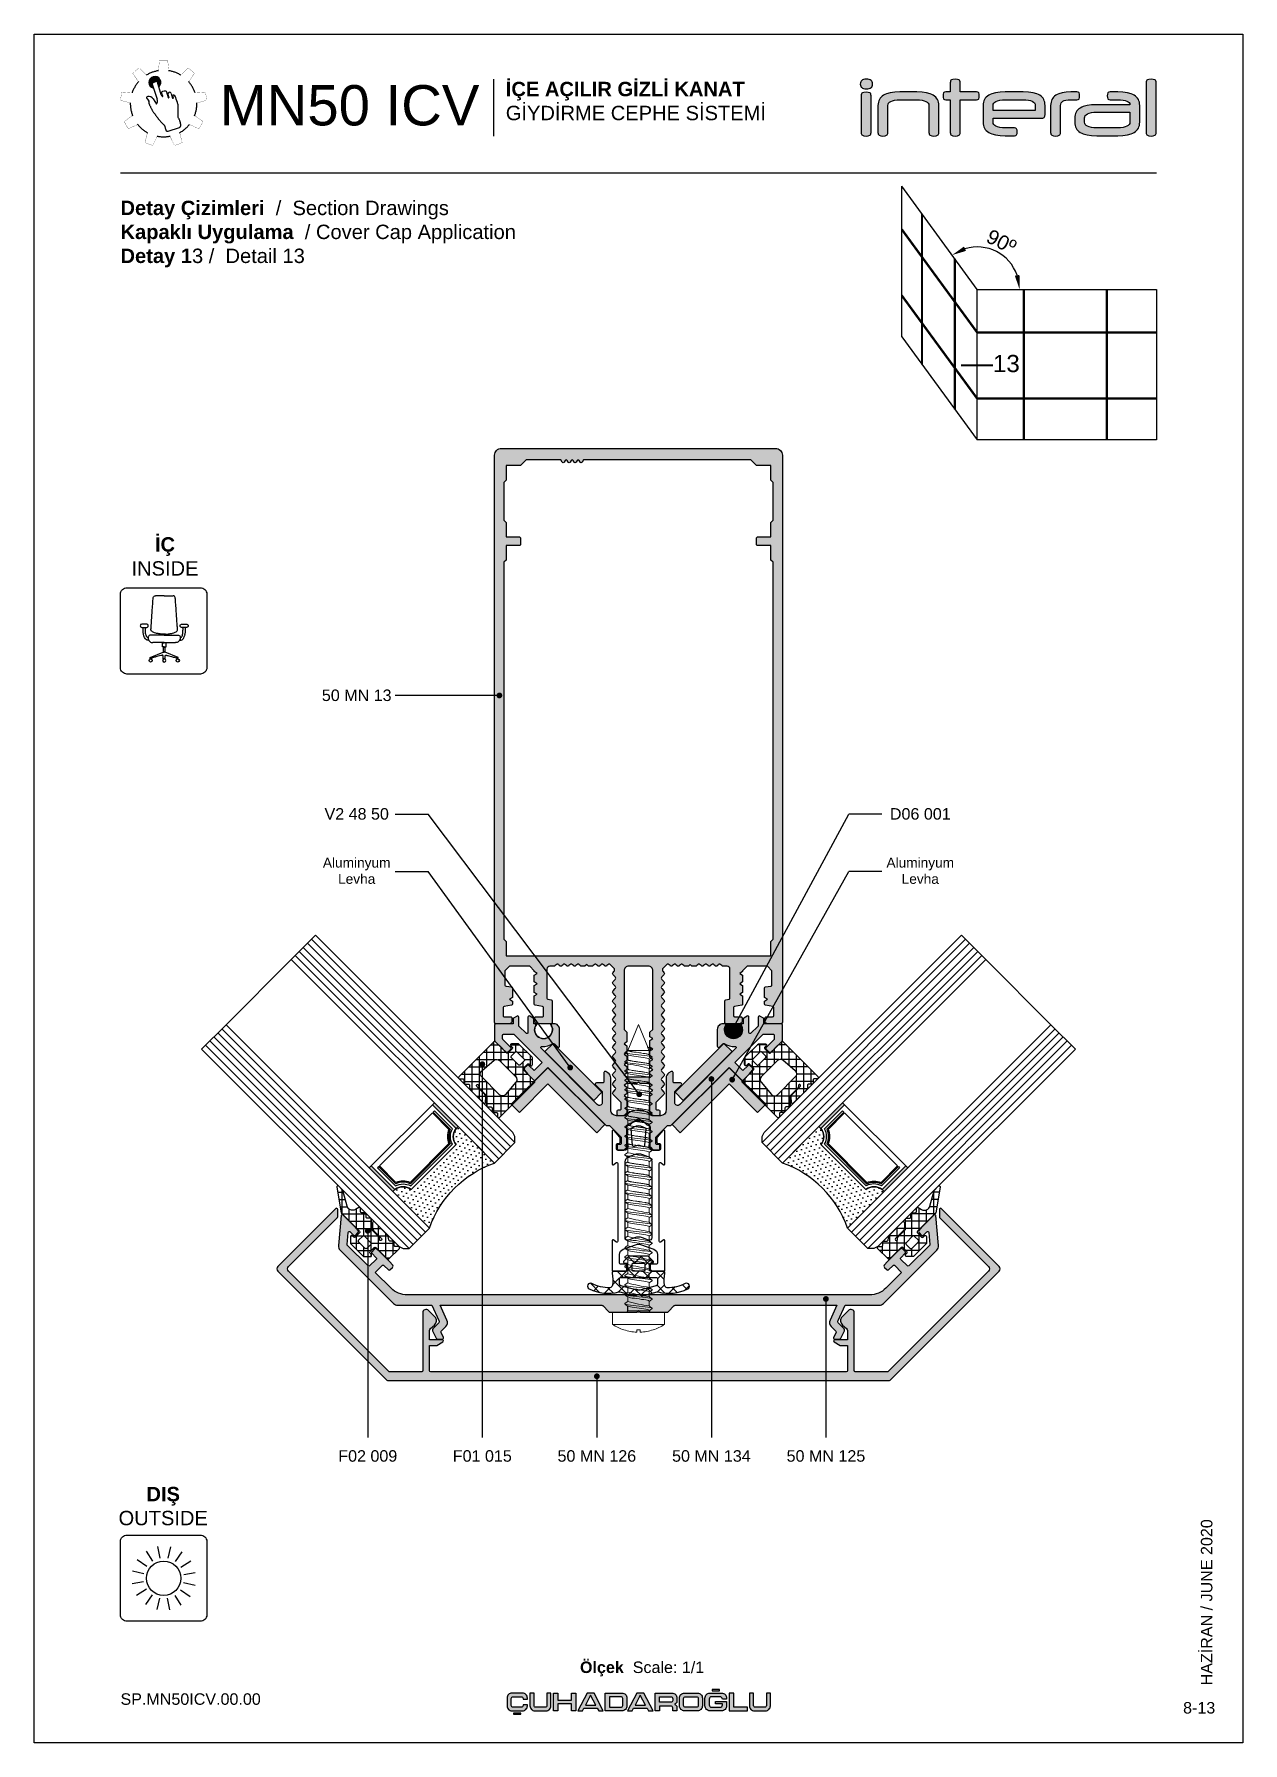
# Model space of a CAD drawing. Header units: millimetres. Extents: x 12 to 3612, y 18 to 315.
# Drawn here: x 2982.5 to 3192.5, y 17.9 to 314.9 of the extents above; entities that cross this region are included whole.
import ezdxf

# ---------------------------------------------------------------- set-up
doc = ezdxf.new("R2010")
doc.units = ezdxf.units.MM
doc.linetypes.add('CENTER', pattern=[2, 1.25, -0.25, 0.25, -0.25])
doc.linetypes.add('SLD-Katı', pattern=[0])
for name, color, linetype in [('Aksesuar', 7, 'Continuous'), ('ALUMINIUM', 30, 'Continuous'), ('ANTET', 140, 'Continuous'), ('antet_k', 7, 'Continuous'), ('Bütil', 50, 'Continuous'), ('PROFIL', 7, 'Continuous'), ('Silikon', 143, 'Continuous'), ('yazı_numara_k', 11, 'Continuous')]:
    doc.layers.add(name, color=color, linetype=linetype)
doc.styles.add('ITALIC', font='italic')
doc.styles.get("Standard").update_dxf_attribs({"font": 'arial.ttf'})
doc.dimstyles.new('ISO-25', dxfattribs={"dimtxt": 2.5, "dimasz": 2.5, "dimexe": 1.25, "dimexo": 0.625, "dimtad": 1, "dimtxsty": 'Standard', "dimcen": 2.5, "dimadec": 0, "dimazin": 0, "dimtfac": 1, "dimtmove": 0, "dimatfit": 3, "dimfxl": 1, "dimarcsym": 0})

msp = doc.modelspace()

# ---------------------------------------------------------------- texts
at = {"color": 0, "ltscale": 0.5, "char_height": 2, "width": 17.3969}
for s, insert, attachment_point in [('{\\pxqc;\\fArial|b0|i0|c162|p34;50 MN 13}', (3047.21, 200.967), 3), ('{\\pxqc;\\fArial|b0|i0|c162|p34;V2 48 50}', (3029.813, 180.35), 1), ('{\\pxqc;\\fArial|b0|i0|c162|p34;D06 001}', (3127.735, 180.35), 1), ('{\\pxqc;\\fArial|b0|i0|c162|p34;F02 009}', (3049.132, 68.745), 3), ('{\\pxqc;\\fArial|b0|i0|c162|p34;F01 015}', (3069.033, 68.745), 3), ('{\\pxqc;\\fArial|b0|i0|c162|p34;50 MN 126}', (3088.934, 68.745), 3), ('{\\pxqc;\\fArial|b0|i0|c162|p34;50 MN 134}', (3108.836, 68.745), 3), ('{\\pxqc;\\fArial|b0|i0|c162|p34;50 MN 125}', (3128.737, 68.745), 3)]:
    msp.add_mtext(s, dxfattribs=dict(at, insert=insert, attachment_point=attachment_point))
at = {"insert": (3185.187, 27.865), "char_height": 2, "width": 44.87301, "attachment_point": 1, "rotation": 90}
msp.add_mtext('{\\fArial Unicode MS|b0|i0|c0|p34;{\\C7;HAZİRAN / JUNE 2020}}', dxfattribs=at)
at = {"insert": (3077.306, 32.015), "char_height": 2, "attachment_point": 1}
msp.add_mtext('{\\fArial Unicode MS|b1|i0|c162|p34;{\\C7;Ölçek\\fArial Unicode MS|b0|i0|c162|p34;  Scale: 1/1}}', dxfattribs=at)
at = {"insert": (3187.686, 24.969), "char_height": 2, "width": 4.43689, "attachment_point": 3}
msp.add_mtext('{\\fArial Unicode MS|b0|i0|c0|p0;{\\C7;8-13}}', dxfattribs=at)
at = {"layer": 'ANTET', "color": 0, "insert": (3149.061, 259.134), "char_height": 3, "attachment_point": 1, "style": 'ITALIC'}
msp.add_mtext('{\\fArial|b0|i0|c162|p34;13}', dxfattribs=at)
at = {"layer": 'yazı_numara_k', "color": 7, "insert": (2997.469, 285.934), "char_height": 2.5, "attachment_point": 1}
msp.add_mtext('{\\fArial Unicode MS|b1|i0|c162|p34;Detay Çizimleri  \\fArial Unicode MS|b0|i0|c162|p34;/  Section Drawings\\P\\fArial Unicode MS|b1|i0|c162|p34;Kapaklı Uygulama \\fArial Unicode MS|b0|i0|c162|p34; / Cover Cap Application\\P\\fArial Unicode MS|b1|i0|c162|p34;Detay 1\\fArial Unicode MS|b0|i0|c162|p34;3 /  Detail 13}', dxfattribs=at)

# ---------------------------------------------------------------- blocks, each defined once
blk = doc.blocks.new('Levha -1')
blk.add_hatch(color=254).paths.add_polyline_path([(1621.437, -50.773), (1619.457, -48.793), (1618.184, -50.066), (1618.467, -50.349), (1619.457, -49.359), (1621.154, -51.056)])
at = {"color": 254}
blk.add_lwpolyline([(1621.154, -51.056), (1621.437, -50.773), (1619.457, -48.793), (1618.184, -50.066), (1618.467, -50.349), (1619.457, -49.359)], close=True, dxfattribs=at)
blk = doc.blocks.new('2MM Levha-1')
blk.add_hatch(color=254).paths.add_polyline_path([(1621.303, -49.649), (1619.606, -47.952), (1619.323, -48.235), (1621.02, -49.932)])
at = {"color": 254}
blk.add_lwpolyline([(1621.303, -49.649), (1619.606, -47.952), (1619.323, -48.235), (1621.02, -49.932)], close=True, dxfattribs=at)
blk = doc.blocks.new('A08002-A')
h = blk.add_hatch()
h.set_pattern_fill('ANSI37', color=35, scale=0.5, angle=180, style=0)
h.set_pattern_definition([(225, (-5079.2934, 1630.7551), (1.122532, -1.122532), []), (315, (-5079.2934, 1630.7551), (1.122532, 1.122532), [])])
h.paths.add_polyline_path([(-377.96, 679.58, -0.081287), (-378.04, 681.68, -0.366686), (-377.56, 682.12, -0.136254), (-374.44, 681.38, 0.983815), (-373.99, 682.32, 0.17681), (-379.13, 682.85, -0.127767), (-379.29, 682.85), (-381.86, 683.54, 0.244698), (-382.04, 683.5), (-382.11, 683.45, -0.36397), (-383.01, 683.45), (-383.08, 683.5, 0.244698), (-383.26, 683.54), (-385.83, 682.85, -0.127767), (-385.98, 682.85, 0.17681), (-391.13, 682.32, 0.983815), (-390.68, 681.38, -0.136254), (-387.56, 682.12, -0.366686), (-387.08, 681.68, -0.081287), (-387.15, 679.58, 0.47338), (-386.86, 679.22), (-384.66, 679.22, -0.414214), (-384.46, 679.02), (-384.46, 678.02, -0.414214), (-384.66, 677.82), (-384.98, 677.82, 0.668179), (-385.12, 677.48), (-384.32, 676.68, 0.198912), (-384.18, 676.62), (-380.94, 676.62, 0.198912), (-380.8, 676.68), (-380, 677.48, 0.668179), (-380.14, 677.82), (-380.46, 677.82, -0.414214), (-380.66, 678.02), (-380.66, 679.02, -0.414214), (-380.46, 679.22), (-378.26, 679.22, 0.47338)])
h.paths.add_polyline_path([(-385.64, 681.77), (-382.82, 682.52, -0.131652), (-382.3, 682.52), (-379.47, 681.77, -0.356459), (-379.25, 681.46, 0.025161), (-379.26, 680.63, -0.425964), (-379.56, 680.32), (-385.56, 680.32, -0.425964), (-385.86, 680.63, 0.025161), (-385.87, 681.46, -0.356459)], flags=16)
h.paths.add_polyline_path([(-381.46, 679.02), (-381.46, 678.02, -0.414214), (-381.66, 677.82), (-383.46, 677.82, -0.414214), (-383.66, 678.02), (-383.66, 679.02, -0.414214), (-383.46, 679.22), (-381.66, 679.22, -0.414214)], flags=16)
at = {"color": 35}
for points in [[(-377.96, 679.58, -0.081287), (-378.04, 681.68, -0.366686), (-377.56, 682.12, -0.136254), (-374.44, 681.38, 0.983815), (-373.99, 682.32, 0.17681), (-379.13, 682.85, -0.127767), (-379.29, 682.85), (-381.86, 683.54, 0.244698), (-382.04, 683.5), (-382.11, 683.45, -0.36397), (-383.01, 683.45), (-383.08, 683.5, 0.244698), (-383.26, 683.54), (-385.83, 682.85, -0.127767), (-385.98, 682.85, 0.17681), (-391.13, 682.32, 0.983815), (-390.68, 681.38, -0.136254), (-387.56, 682.12, -0.366686), (-387.08, 681.68, -0.081287), (-387.15, 679.58, 0.47338), (-386.86, 679.22), (-384.66, 679.22, -0.414214), (-384.46, 679.02), (-384.46, 678.02, -0.414214), (-384.66, 677.82), (-384.98, 677.82, 0.668179), (-385.12, 677.48), (-384.32, 676.68, 0.198912), (-384.18, 676.62), (-380.94, 676.62, 0.198912), (-380.8, 676.68), (-380, 677.48, 0.668179), (-380.14, 677.82), (-380.46, 677.82, -0.414214), (-380.66, 678.02), (-380.66, 679.02, -0.414214), (-380.46, 679.22), (-378.26, 679.22, 0.47338)], [(-385.64, 681.77), (-382.82, 682.52, -0.131652), (-382.3, 682.52), (-379.47, 681.77, -0.356459), (-379.25, 681.46, 0.025161), (-379.26, 680.63, -0.425964), (-379.56, 680.32), (-385.56, 680.32, -0.425964), (-385.86, 680.63, 0.025161), (-385.87, 681.46, -0.356459)], [(-381.46, 679.02), (-381.46, 678.02, -0.414214), (-381.66, 677.82), (-383.46, 677.82, -0.414214), (-383.66, 678.02), (-383.66, 679.02, -0.414214), (-383.46, 679.22), (-381.66, 679.22, -0.414214)]]:
    blk.add_lwpolyline(points, format="xyb", close=True, dxfattribs=at)
at = {"color": 31}
for points in [[(-378.96, 660.54), (-378.96, 674.01, -0.668178), (-378.62, 674.15), (-378.3, 673.84, 0.668179), (-377.96, 673.98), (-377.96, 679.22), (-379.18, 679.22), (-380.36, 679.22, 0.414213), (-380.56, 679.02), (-380.56, 678.22, 0.414214), (-380.36, 678.02), (-379.46, 678.02, -0.414213), (-379.26, 677.82), (-379.26, 676.36, -0.315299), (-379.92, 675.42), (-382.22, 674.59, -0.176326), (-382.9, 674.59), (-385.2, 675.42, -0.315299), (-385.86, 676.36), (-385.86, 677.82, -0.414213), (-385.66, 678.02), (-384.76, 678.02, 0.414214), (-384.56, 678.22), (-384.56, 679.02, 0.414213), (-384.76, 679.22), (-385.94, 679.22), (-387.16, 679.22), (-387.16, 673.98, 0.668179), (-386.82, 673.84), (-386.5, 674.15, -0.668178), (-386.16, 674.01), (-386.16, 660.54, -0.668178), (-386.5, 660.4), (-386.82, 660.72, 0.668179), (-387.16, 660.58), (-387.16, 654.94, 0.687281), (-386.81, 654.81), (-385.81, 655.92, 0.185339), (-385.76, 656.05), (-385.76, 656.82, 0.414213), (-385.96, 657.02), (-386.16, 657.02, -0.414214), (-386.36, 657.22), (-386.36, 658.02, -0.414214), (-386.16, 658.22), (-384.93, 658.22, -0.221695), (-384.78, 658.15), (-384.44, 657.74, -0.198913), (-384.39, 657.6), (-384.66, 654.57, 0.339454), (-384, 653.55), (-383.24, 653.27, 0.176327), (-381.88, 653.27), (-381.12, 653.55, 0.339454), (-380.46, 654.57), (-380.73, 657.6, -0.198913), (-380.68, 657.74), (-380.34, 658.15, -0.221695), (-380.19, 658.22), (-378.96, 658.22, -0.414214), (-378.76, 658.02), (-378.76, 657.22, -0.414214), (-378.96, 657.02), (-379.16, 657.02, 0.414213), (-379.36, 656.82), (-379.36, 656.05, 0.185339), (-379.31, 655.92), (-378.31, 654.81, 0.687281), (-377.96, 654.94), (-377.96, 660.58, 0.668179), (-378.3, 660.72), (-378.62, 660.4, -0.668178)], [(-384.86, 660.23), (-384.86, 673.45, -0.520567), (-384.32, 673.83), (-383.24, 673.43, 0.176327), (-381.88, 673.43), (-380.8, 673.83, -0.520567), (-380.26, 673.45), (-380.26, 660.23, -0.315299), (-380.92, 659.29), (-381.88, 658.94, -0.176327), (-383.24, 658.94), (-384.2, 659.29, -0.315299)], [(-383.86, 654.5), (-383.6, 657.42, -0.493145), (-383.34, 657.59), (-382.9, 657.43, 0.176327), (-382.22, 657.43), (-381.78, 657.59, -0.493145), (-381.52, 657.42), (-381.26, 654.5, -0.339454), (-381.39, 654.3), (-382.22, 654, -0.176327), (-382.9, 654), (-383.73, 654.3, -0.339454)]]:
    blk.add_lwpolyline(points, format="xyb", close=True, dxfattribs=at)
blk = doc.blocks.new('CARKKK')
at = {"true_color": 0xfed100}
h = blk.add_hatch(color=40, dxfattribs=at)
h.dxf.hatch_style = 1
edge = h.paths.add_edge_path()
edge.add_arc((1483.08, 1300.18), 1.03, 316.1417, 614.7975)
edge.add_line((1482.8, 1299.18), (1482.58, 1299.88))
edge.add_arc((1482.77, 1299.95), 0.202, 109.9023, 198.4057, ccw=False)
edge.add_line((1482.7, 1300.14), (1483.32, 1300.36))
edge.add_arc((1483.39, 1300.17), 0.202, 16.7485, 109.9023, ccw=False)
edge.add_line((1483.59, 1300.23), (1483.82, 1299.46))
at = {"color": 0}
for p, q in [((1485.35, 1298.1), (1485.48, 1297.57)), ((1485.53, 1298.44), (1485.54, 1298.44)), ((1485.92, 1298.25), (1486.14, 1297.46)), ((1481.68, 1297.38), (1482.01, 1296.99)), ((1482.05, 1296.89), (1482.04, 1296.6)), ((1482.76, 1297.3), (1483.34, 1296.4)), ((1486.29, 1297.52), (1486.21, 1297.78)), ((1486.7, 1297.54), (1486.65, 1297.69))]:
    blk.add_line(p, q, dxfattribs=at)
at = {"color": 0, "linetype": 'CENTER', "ltscale": 12}
for p, q in [((1482.84, 1294.95), (1483.1, 1294.65)), ((1487.07, 1296.38), (1487.07, 1294.15)), ((1484.96, 1291.98), (1484.84, 1292.52)), ((1485.38, 1291.73), (1487.33, 1292.36))]:
    blk.add_line(p, q, dxfattribs=at)
at = {"color": 0, "linetype": 'CENTER', "ltscale": 12, "const_width": 0.0361}
for points in [[(1483.87, 1303.97), (1483.69, 1302.2)], [(1485.31, 1303.97), (1485.5, 1302.2)], [(1479.24, 1301.76), (1480.23, 1300.29)], [(1480.34, 1302.69), (1481.62, 1301.45)], [(1488.84, 1302.69), (1487.57, 1301.45)], [(1489.95, 1301.76), (1488.95, 1300.29)], [(1477.36, 1298.51), (1479.13, 1298.38)], [(1491.83, 1298.51), (1490.05, 1298.38)], [(1477.11, 1297.08), (1478.82, 1296.6)], [(1492.08, 1297.08), (1490.37, 1296.6)], [(1477.76, 1293.38), (1479.2, 1294.43)], [(1478.48, 1292.13), (1480.1, 1292.86)], [(1490.7, 1292.13), (1489.08, 1292.86)], [(1491.43, 1293.38), (1489.98, 1294.43)], [(1481.36, 1289.72), (1481.79, 1291.44)], [(1482.71, 1289.23), (1483.49, 1290.83)], [(1486.47, 1289.23), (1485.7, 1290.83)], [(1487.83, 1289.72), (1487.39, 1291.44)]]:
    blk.add_lwpolyline(points, dxfattribs=at)
for points in [[(1485.31, 1303.97, 0.048189), (1483.87, 1303.97)], [(1480.34, 1302.69, 0.048189), (1479.24, 1301.76)], [(1483.73, 1302.21, 0.099576), (1481.59, 1301.43)], [(1487.6, 1301.43, 0.099576), (1485.46, 1302.21)], [(1489.95, 1301.76, 0.048189), (1488.84, 1302.69)], [(1477.36, 1298.51, 0.048189), (1477.11, 1297.08)], [(1480.26, 1300.31, 0.099576), (1479.12, 1298.34)], [(1490.07, 1298.34, 0.099576), (1488.93, 1300.31)], [(1492.08, 1297.08, 0.048189), (1491.83, 1298.51)], [(1478.82, 1296.63, 0.099576), (1479.21, 1294.39)], [(1489.97, 1294.39, 0.099576), (1490.37, 1296.63)], [(1477.76, 1293.38, 0.048189), (1478.48, 1292.13)], [(1480.08, 1292.89, 0.099576), (1481.83, 1291.43)], [(1487.36, 1291.43, 0.099576), (1489.1, 1292.89)], [(1490.7, 1292.13, 0.048189), (1491.43, 1293.38)], [(1481.36, 1289.72, 0.048189), (1482.71, 1289.23)], [(1483.45, 1290.83, 0.099576), (1485.73, 1290.83)], [(1486.47, 1289.23, 0.048189), (1487.83, 1289.72)]]:
    blk.add_lwpolyline(points, format="xyb", dxfattribs=at)
at = {"color": 0}
for points in [[(1483.82, 1299.46), (1483.59, 1300.23, 0.430429), (1483.32, 1300.36), (1482.7, 1300.14, 0.406583), (1482.58, 1299.88), (1482.8, 1299.18)], [(1484.19, 1298.03), (1483.53, 1300.21, 0.430609), (1483.34, 1300.31), (1482.72, 1300.08, 0.407114), (1482.63, 1299.9), (1483.48, 1297.28)], [(1484.46, 1297.76), (1484.29, 1298.25, -0.427614), (1484.46, 1298.63), (1484.72, 1298.72, -0.436222), (1485.09, 1298.53), (1485.36, 1297.55)]]:
    blk.add_lwpolyline(points, format="xyb", dxfattribs=at)
at = {"color": 0, "linetype": 'CENTER', "ltscale": 12}
for centre, radius, start, end in [((1484.59, 1296.5), 5.78, 98.6269, 121.3731), ((1484.59, 1296.5), 5.78, 58.6269, 81.3731), ((1484.59, 1296.5), 5.78, 138.6269, 161.3731), ((1484.59, 1296.5), 5.78, 18.6269, 41.3731), ((1484.59, 1296.5), 5.78, 178.6269, 201.3731), ((1482.4, 1296.59), 0.361, 178.7146, 203.6076), ((1494.72, 1301.97), 13.8, 203.6076, 210.5847), ((1484.59, 1296.5), 5.78, 338.6269, 1.3731), ((1484.59, 1296.5), 5.78, 218.6269, 241.3731), ((1492.59, 1300.98), 11.41, 213.7381, 226.5208), ((1484.49, 1292.45), 0.361, 12.1436, 46.5208), ((1485.26, 1292), 0.298, 184.3774, 294.6195), ((1485.18, 1292.68), 2.39, 0.4113, 37.9459), ((1487.22, 1292.7), 0.361, 288.2135, 0.4113), ((1484.59, 1296.5), 5.78, 298.6269, 321.3731), ((1484.59, 1296.5), 5.78, 258.6269, 281.3731)]:
    blk.add_arc(centre, radius, start, end, dxfattribs=at)
at = {"color": 40, "true_color": 0xfed100}
blk.add_arc((1483.08, 1300.18), 1.03, 316.1417, 254.7975, dxfattribs=at)
at = {"color": 0}
for centre, radius, start, end in [((1484.99, 1298.3), 0.836, 198.8925, 224.3855), ((1485.63, 1298.17), 0.289, 109.7187, 194.0454), ((1485.64, 1298.17), 0.289, 15.4472, 109.7187), ((1486.34, 1297.83), 0.144, 68.7787, 198.5684), ((1486.24, 1297.56), 0.433, 17.732, 68.7787), ((1481.84, 1297.52), 0.212, 89.792, 220.6566), ((1481.96, 1296.79), 0.947, 32.7129, 97.3977), ((1481.91, 1296.89), 0.144, 358.7146, 40.6566), ((1482.5, 1296.99), 1.02, 325.2166, 16.7204), ((1484.42, 1297.75), 0.0433, 224.3855, 19.6471), ((1485.42, 1297.56), 0.0601, 190.3472, 18.7372), ((1486.21, 1297.5), 0.084, 203.9076, 12.8452), ((1471.27, 1291.93), 16.42, 15.7203, 19.9505)]:
    blk.add_arc(centre, radius, start, end, dxfattribs=at)
blk = doc.blocks.new('İnteral Logo - 2D')
at = {"layer": 'PROFIL', "ltscale": 10}
h = blk.add_hatch(color=7, dxfattribs=at)
h.paths.add_polyline_path([(2732.47, 1117.8), (2732.47, 1124.16), (2732.45, 1124.34), (2732.41, 1124.48), (2732.35, 1124.6), (2732.25, 1124.67), (2731.98, 1124.76), (2731.61, 1124.79), (2731.23, 1124.76), (2730.97, 1124.67), (2730.87, 1124.6), (2730.81, 1124.48), (2730.77, 1124.34), (2730.76, 1124.16), (2730.76, 1117.8), (2730.77, 1117.62), (2730.81, 1117.48), (2730.87, 1117.36), (2730.97, 1117.29), (2731.23, 1117.2), (2731.61, 1117.17), (2731.98, 1117.2), (2732.25, 1117.29), (2732.35, 1117.36), (2732.41, 1117.48), (2732.45, 1117.62)])
h.paths.add_polyline_path([(2732.72, 1126.21), (2732.71, 1126.41), (2732.66, 1126.58), (2732.58, 1126.73), (2732.47, 1126.84), (2732.33, 1126.93), (2732.15, 1127), (2731.92, 1127.03), (2731.66, 1127.05), (2731.4, 1127.03), (2731.17, 1127), (2730.99, 1126.93), (2730.84, 1126.84), (2730.73, 1126.73), (2730.66, 1126.58), (2730.61, 1126.41), (2730.59, 1126.21), (2730.61, 1126.01), (2730.66, 1125.84), (2730.73, 1125.69), (2730.84, 1125.58), (2730.99, 1125.49), (2731.17, 1125.42), (2731.4, 1125.39), (2731.66, 1125.37), (2731.92, 1125.39), (2732.15, 1125.42), (2732.33, 1125.49), (2732.47, 1125.58), (2732.58, 1125.69), (2732.66, 1125.84), (2732.71, 1126.01)])
for points in [[(2751.25, 1123.85), (2751.27, 1124.15), (2751.25, 1124.44), (2751.18, 1124.66), (2751.13, 1124.74), (2751.04, 1124.79), (2750.79, 1124.84), (2747.94, 1124.84), (2747.94, 1126.41), (2747.93, 1126.59), (2747.89, 1126.74), (2747.82, 1126.85), (2747.73, 1126.92), (2747.46, 1127.02), (2747.08, 1127.05), (2746.7, 1127.02), (2746.44, 1126.92), (2746.35, 1126.85), (2746.28, 1126.74), (2746.24, 1126.59), (2746.23, 1126.41), (2746.23, 1124.84), (2745.46, 1124.84), (2745.21, 1124.79), (2745.12, 1124.74), (2745.06, 1124.66), (2745, 1124.44), (2744.98, 1124.15), (2745, 1123.85), (2745.06, 1123.64), (2745.12, 1123.57), (2745.21, 1123.52), (2745.46, 1123.47), (2746.23, 1123.47), (2746.23, 1117.8), (2746.24, 1117.62), (2746.28, 1117.48), (2746.35, 1117.36), (2746.44, 1117.29), (2746.7, 1117.2), (2747.08, 1117.17), (2747.46, 1117.2), (2747.73, 1117.29), (2747.82, 1117.36), (2747.89, 1117.48), (2747.93, 1117.62), (2747.94, 1117.8), (2747.94, 1123.47), (2750.79, 1123.47), (2751.04, 1123.52), (2751.13, 1123.57), (2751.18, 1123.64)], [(2743.86, 1123.73), (2743.7, 1123.92), (2743.51, 1124.09), (2743.28, 1124.25), (2743.03, 1124.39), (2742.75, 1124.51), (2742.09, 1124.69), (2741.32, 1124.8), (2740.42, 1124.84), (2737.48, 1124.84), (2736.59, 1124.8), (2735.81, 1124.69), (2735.16, 1124.51), (2734.87, 1124.39), (2734.62, 1124.25), (2734.4, 1124.09), (2734.2, 1123.92), (2734.04, 1123.73), (2733.91, 1123.52), (2733.8, 1123.29), (2733.73, 1123.04), (2733.68, 1122.77), (2733.67, 1122.49), (2733.67, 1117.8), (2733.68, 1117.62), (2733.72, 1117.48), (2733.79, 1117.36), (2733.88, 1117.29), (2734.14, 1117.2), (2734.52, 1117.17), (2734.89, 1117.2), (2735.16, 1117.29), (2735.26, 1117.36), (2735.33, 1117.48), (2735.37, 1117.62), (2735.38, 1117.8), (2735.38, 1122.49), (2735.41, 1122.69), (2735.51, 1122.87), (2735.67, 1123.04), (2735.89, 1123.19), (2736.19, 1123.31), (2736.56, 1123.4), (2737.01, 1123.46), (2737.54, 1123.47), (2740.37, 1123.47), (2740.89, 1123.46), (2741.34, 1123.4), (2741.72, 1123.31), (2742.01, 1123.19), (2742.24, 1123.04), (2742.4, 1122.87), (2742.49, 1122.69), (2742.52, 1122.49), (2742.52, 1117.8), (2742.54, 1117.62), (2742.58, 1117.48), (2742.64, 1117.36), (2742.73, 1117.29), (2743, 1117.2), (2743.37, 1117.17), (2743.75, 1117.2), (2744.02, 1117.29), (2744.11, 1117.36), (2744.18, 1117.48), (2744.22, 1117.62), (2744.24, 1117.8), (2744.24, 1122.49), (2744.22, 1122.77), (2744.18, 1123.04), (2744.1, 1123.29), (2744, 1123.52)], [(2768.68, 1123.85), (2768.7, 1124.15), (2768.68, 1124.44), (2768.61, 1124.66), (2768.55, 1124.74), (2768.47, 1124.79), (2768.21, 1124.84), (2767.16, 1124.84), (2766.36, 1124.8), (2765.67, 1124.69), (2765.07, 1124.51), (2764.81, 1124.39), (2764.57, 1124.26), (2764.36, 1124.1), (2764.18, 1123.93), (2764.02, 1123.74), (2763.9, 1123.53), (2763.8, 1123.3), (2763.73, 1123.05), (2763.69, 1122.79), (2763.67, 1122.5), (2763.67, 1117.8), (2763.69, 1117.62), (2763.72, 1117.48), (2763.79, 1117.36), (2763.88, 1117.29), (2764.15, 1117.2), (2764.52, 1117.17), (2764.9, 1117.2), (2765.17, 1117.29), (2765.26, 1117.36), (2765.33, 1117.48), (2765.37, 1117.62), (2765.38, 1117.8), (2765.38, 1122.5), (2765.41, 1122.72), (2765.48, 1122.91), (2765.6, 1123.08), (2765.78, 1123.22), (2766.01, 1123.33), (2766.32, 1123.41), (2766.7, 1123.46), (2767.16, 1123.47), (2768.21, 1123.47), (2768.47, 1123.52), (2768.55, 1123.57), (2768.61, 1123.64)]]:
    blk.add_hatch(color=7, dxfattribs=at).paths.add_polyline_path(points)
at = {"layer": 'PROFIL', "ltscale": 10, "true_color": 0xfed100}
blk.add_hatch(color=40, dxfattribs=at).paths.add_polyline_path([(2781.99, 1117.8), (2781.99, 1126.41), (2781.98, 1126.59), (2781.94, 1126.74), (2781.87, 1126.85), (2781.78, 1126.92), (2781.51, 1127.02), (2781.13, 1127.05), (2780.75, 1127.02), (2780.49, 1126.92), (2780.4, 1126.85), (2780.33, 1126.74), (2780.29, 1126.59), (2780.28, 1126.41), (2780.28, 1117.8), (2780.29, 1117.62), (2780.33, 1117.48), (2780.4, 1117.36), (2780.49, 1117.29), (2780.75, 1117.2), (2781.13, 1117.17), (2781.51, 1117.2), (2781.78, 1117.29), (2781.87, 1117.36), (2781.94, 1117.48), (2781.98, 1117.62)])
at = {"layer": 'PROFIL', "ltscale": 10}
h = blk.add_hatch(color=7, dxfattribs=at)
h.paths.add_polyline_path([(2762, 1124.1), (2761.79, 1124.26), (2761.55, 1124.39), (2761.27, 1124.51), (2760.61, 1124.69), (2759.81, 1124.8), (2758.87, 1124.84), (2755.76, 1124.84), (2754.87, 1124.8), (2754.09, 1124.69), (2753.44, 1124.51), (2753.15, 1124.39), (2752.9, 1124.25), (2752.68, 1124.09), (2752.48, 1123.92), (2752.32, 1123.73), (2752.18, 1123.52), (2752.08, 1123.29), (2752.01, 1123.04), (2751.96, 1122.77), (2751.95, 1122.49), (2751.95, 1119.56), (2751.96, 1119.28), (2752.01, 1119.02), (2752.08, 1118.77), (2752.18, 1118.54), (2752.32, 1118.33), (2752.48, 1118.14), (2752.68, 1117.96), (2752.9, 1117.81), (2753.15, 1117.67), (2753.44, 1117.55), (2754.09, 1117.37), (2754.87, 1117.26), (2755.76, 1117.22), (2757.36, 1117.22), (2757.62, 1117.26), (2757.7, 1117.32), (2757.76, 1117.39), (2757.83, 1117.61), (2757.85, 1117.91), (2757.83, 1118.2), (2757.76, 1118.41), (2757.7, 1118.49), (2757.62, 1118.54), (2757.36, 1118.58), (2755.81, 1118.58), (2755.29, 1118.6), (2754.84, 1118.65), (2754.46, 1118.74), (2754.17, 1118.87), (2753.95, 1119.02), (2753.79, 1119.19), (2753.69, 1119.37), (2753.66, 1119.56), (2753.66, 1120.25), (2761.88, 1120.25), (2762.3, 1120.29), (2762.44, 1120.34), (2762.54, 1120.4), (2762.61, 1120.49), (2762.65, 1120.61), (2762.69, 1120.94), (2762.69, 1122.49), (2762.67, 1122.78), (2762.63, 1123.04), (2762.56, 1123.29), (2762.46, 1123.52), (2762.34, 1123.74), (2762.18, 1123.93)])
h.paths.add_polyline_path([(2753.66, 1121.59), (2753.66, 1122.49), (2753.69, 1122.69), (2753.79, 1122.87), (2753.95, 1123.04), (2754.17, 1123.19), (2754.46, 1123.31), (2754.84, 1123.4), (2755.29, 1123.46), (2755.81, 1123.47), (2758.82, 1123.47), (2759.35, 1123.46), (2759.81, 1123.41), (2760.18, 1123.33), (2760.47, 1123.22), (2760.69, 1123.08), (2760.85, 1122.91), (2760.95, 1122.71), (2760.98, 1122.49), (2760.98, 1121.59)], flags=16)
at = {"layer": 'PROFIL', "ltscale": 10, "true_color": 0xfed100}
h = blk.add_hatch(color=40, dxfattribs=at)
h.paths.add_polyline_path([(2779.15, 1119.56), (2779.15, 1122.49), (2779.13, 1122.77), (2779.09, 1123.04), (2779.01, 1123.29), (2778.91, 1123.52), (2778.78, 1123.73), (2778.61, 1123.92), (2778.42, 1124.09), (2778.19, 1124.25), (2777.94, 1124.39), (2777.66, 1124.51), (2777, 1124.69), (2776.23, 1124.8), (2775.33, 1124.84), (2774.01, 1124.84), (2773.76, 1124.79), (2773.67, 1124.74), (2773.61, 1124.67), (2773.54, 1124.45), (2773.51, 1124.15), (2773.54, 1123.85), (2773.61, 1123.64), (2773.67, 1123.57), (2773.76, 1123.52), (2774.01, 1123.47), (2775.28, 1123.47), (2775.81, 1123.46), (2776.27, 1123.42), (2776.64, 1123.35), (2776.93, 1123.25), (2777.15, 1123.13), (2777.31, 1122.99), (2777.4, 1122.82), (2777.44, 1122.64), (2777.44, 1122.62), (2771.67, 1122.62), (2770.77, 1122.59), (2770, 1122.48), (2769.34, 1122.29), (2769.06, 1122.18), (2768.81, 1122.04), (2768.58, 1121.88), (2768.39, 1121.71), (2768.22, 1121.52), (2768.09, 1121.31), (2767.99, 1121.08), (2767.91, 1120.83), (2767.87, 1120.56), (2767.85, 1120.28), (2767.85, 1119.56), (2767.87, 1119.28), (2767.91, 1119.02), (2767.99, 1118.77), (2768.09, 1118.54), (2768.22, 1118.33), (2768.39, 1118.14), (2768.58, 1117.96), (2768.81, 1117.81), (2769.06, 1117.67), (2769.34, 1117.55), (2770, 1117.37), (2770.77, 1117.26), (2771.67, 1117.22), (2775.33, 1117.22), (2776.23, 1117.26), (2777, 1117.37), (2777.66, 1117.55), (2777.94, 1117.67), (2778.19, 1117.81), (2778.42, 1117.96), (2778.61, 1118.14), (2778.78, 1118.33), (2778.91, 1118.54), (2779.01, 1118.77), (2779.09, 1119.02), (2779.13, 1119.28)])
h.paths.add_polyline_path([(2769.56, 1119.56), (2769.56, 1120.33), (2769.6, 1120.53), (2769.69, 1120.72), (2769.85, 1120.88), (2770.08, 1121.03), (2770.37, 1121.16), (2770.74, 1121.25), (2771.19, 1121.3), (2771.72, 1121.32), (2777.44, 1121.32), (2777.44, 1119.56), (2777.4, 1119.37), (2777.31, 1119.19), (2777.15, 1119.02), (2776.92, 1118.87), (2776.63, 1118.74), (2776.26, 1118.65), (2775.81, 1118.6), (2775.28, 1118.58), (2771.72, 1118.58), (2771.19, 1118.6), (2770.74, 1118.65), (2770.37, 1118.74), (2770.08, 1118.87), (2769.85, 1119.02), (2769.69, 1119.19), (2769.6, 1119.37)], flags=16)
at = {"layer": 'PROFIL', "color": 7, "ltscale": 10}
for points in [[(2732.72, 1126.21), (2732.71, 1126.41), (2732.66, 1126.58), (2732.58, 1126.73), (2732.47, 1126.84), (2732.33, 1126.93), (2732.15, 1127), (2731.92, 1127.03), (2731.66, 1127.05), (2731.4, 1127.03), (2731.17, 1127), (2730.99, 1126.93), (2730.84, 1126.84), (2730.73, 1126.73), (2730.66, 1126.58), (2730.61, 1126.41), (2730.59, 1126.21), (2730.61, 1126.01), (2730.66, 1125.84), (2730.73, 1125.69), (2730.84, 1125.58), (2730.99, 1125.49), (2731.17, 1125.42), (2731.4, 1125.39), (2731.66, 1125.37), (2731.92, 1125.39), (2732.15, 1125.42), (2732.33, 1125.49), (2732.47, 1125.58), (2732.58, 1125.69), (2732.66, 1125.84), (2732.71, 1126.01)], [(2751.25, 1123.85), (2751.27, 1124.15), (2751.25, 1124.44), (2751.18, 1124.66), (2751.13, 1124.74), (2751.04, 1124.79), (2750.79, 1124.84), (2747.94, 1124.84), (2747.94, 1126.41), (2747.93, 1126.59), (2747.89, 1126.74), (2747.82, 1126.85), (2747.73, 1126.92), (2747.46, 1127.02), (2747.08, 1127.05), (2746.7, 1127.02), (2746.44, 1126.92), (2746.35, 1126.85), (2746.28, 1126.74), (2746.24, 1126.59), (2746.23, 1126.41), (2746.23, 1124.84), (2745.46, 1124.84), (2745.21, 1124.79), (2745.12, 1124.74), (2745.06, 1124.66), (2745, 1124.44), (2744.98, 1124.15), (2745, 1123.85), (2745.06, 1123.64), (2745.12, 1123.57), (2745.21, 1123.52), (2745.46, 1123.47), (2746.23, 1123.47), (2746.23, 1117.8), (2746.24, 1117.62), (2746.28, 1117.48), (2746.35, 1117.36), (2746.44, 1117.29), (2746.7, 1117.2), (2747.08, 1117.17), (2747.46, 1117.2), (2747.73, 1117.29), (2747.82, 1117.36), (2747.89, 1117.48), (2747.93, 1117.62), (2747.94, 1117.8), (2747.94, 1123.47), (2750.79, 1123.47), (2751.04, 1123.52), (2751.13, 1123.57), (2751.18, 1123.64)], [(2732.47, 1117.8), (2732.47, 1124.16), (2732.45, 1124.34), (2732.41, 1124.48), (2732.35, 1124.6), (2732.25, 1124.67), (2731.98, 1124.76), (2731.61, 1124.79), (2731.23, 1124.76), (2730.97, 1124.67), (2730.87, 1124.6), (2730.81, 1124.48), (2730.77, 1124.34), (2730.76, 1124.16), (2730.76, 1117.8), (2730.77, 1117.62), (2730.81, 1117.48), (2730.87, 1117.36), (2730.97, 1117.29), (2731.23, 1117.2), (2731.61, 1117.17), (2731.98, 1117.2), (2732.25, 1117.29), (2732.35, 1117.36), (2732.41, 1117.48), (2732.45, 1117.62)], [(2743.86, 1123.73), (2743.7, 1123.92), (2743.51, 1124.09), (2743.28, 1124.25), (2743.03, 1124.39), (2742.75, 1124.51), (2742.09, 1124.69), (2741.32, 1124.8), (2740.42, 1124.84), (2737.48, 1124.84), (2736.59, 1124.8), (2735.81, 1124.69), (2735.16, 1124.51), (2734.87, 1124.39), (2734.62, 1124.25), (2734.4, 1124.09), (2734.2, 1123.92), (2734.04, 1123.73), (2733.91, 1123.52), (2733.8, 1123.29), (2733.73, 1123.04), (2733.68, 1122.77), (2733.67, 1122.49), (2733.67, 1117.8), (2733.68, 1117.62), (2733.72, 1117.48), (2733.79, 1117.36), (2733.88, 1117.29), (2734.14, 1117.2), (2734.52, 1117.17), (2734.89, 1117.2), (2735.16, 1117.29), (2735.26, 1117.36), (2735.33, 1117.48), (2735.37, 1117.62), (2735.38, 1117.8), (2735.38, 1122.49), (2735.41, 1122.69), (2735.51, 1122.87), (2735.67, 1123.04), (2735.89, 1123.19), (2736.19, 1123.31), (2736.56, 1123.4), (2737.01, 1123.46), (2737.54, 1123.47), (2740.37, 1123.47), (2740.89, 1123.46), (2741.34, 1123.4), (2741.72, 1123.31), (2742.01, 1123.19), (2742.24, 1123.04), (2742.4, 1122.87), (2742.49, 1122.69), (2742.52, 1122.49), (2742.52, 1117.8), (2742.54, 1117.62), (2742.58, 1117.48), (2742.64, 1117.36), (2742.73, 1117.29), (2743, 1117.2), (2743.37, 1117.17), (2743.75, 1117.2), (2744.02, 1117.29), (2744.11, 1117.36), (2744.18, 1117.48), (2744.22, 1117.62), (2744.24, 1117.8), (2744.24, 1122.49), (2744.22, 1122.77), (2744.18, 1123.04), (2744.1, 1123.29), (2744, 1123.52)], [(2762, 1124.1), (2761.79, 1124.26), (2761.55, 1124.39), (2761.27, 1124.51), (2760.61, 1124.69), (2759.81, 1124.8), (2758.87, 1124.84), (2755.76, 1124.84), (2754.87, 1124.8), (2754.09, 1124.69), (2753.44, 1124.51), (2753.15, 1124.39), (2752.9, 1124.25), (2752.68, 1124.09), (2752.48, 1123.92), (2752.32, 1123.73), (2752.18, 1123.52), (2752.08, 1123.29), (2752.01, 1123.04), (2751.96, 1122.77), (2751.95, 1122.49), (2751.95, 1119.56), (2751.96, 1119.28), (2752.01, 1119.02), (2752.08, 1118.77), (2752.18, 1118.54), (2752.32, 1118.33), (2752.48, 1118.14), (2752.68, 1117.96), (2752.9, 1117.81), (2753.15, 1117.67), (2753.44, 1117.55), (2754.09, 1117.37), (2754.87, 1117.26), (2755.76, 1117.22), (2757.36, 1117.22), (2757.62, 1117.26), (2757.7, 1117.32), (2757.76, 1117.39), (2757.83, 1117.61), (2757.85, 1117.91), (2757.83, 1118.2), (2757.76, 1118.41), (2757.7, 1118.49), (2757.62, 1118.54), (2757.36, 1118.58), (2755.81, 1118.58), (2755.29, 1118.6), (2754.84, 1118.65), (2754.46, 1118.74), (2754.17, 1118.87), (2753.95, 1119.02), (2753.79, 1119.19), (2753.69, 1119.37), (2753.66, 1119.56), (2753.66, 1120.25), (2761.88, 1120.25), (2762.3, 1120.29), (2762.44, 1120.34), (2762.54, 1120.4), (2762.61, 1120.49), (2762.65, 1120.61), (2762.69, 1120.94), (2762.69, 1122.49), (2762.67, 1122.78), (2762.63, 1123.04), (2762.56, 1123.29), (2762.46, 1123.52), (2762.34, 1123.74), (2762.18, 1123.93)], [(2753.66, 1121.59), (2753.66, 1122.49), (2753.69, 1122.69), (2753.79, 1122.87), (2753.95, 1123.04), (2754.17, 1123.19), (2754.46, 1123.31), (2754.84, 1123.4), (2755.29, 1123.46), (2755.81, 1123.47), (2758.82, 1123.47), (2759.35, 1123.46), (2759.81, 1123.41), (2760.18, 1123.33), (2760.47, 1123.22), (2760.69, 1123.08), (2760.85, 1122.91), (2760.95, 1122.71), (2760.98, 1122.49), (2760.98, 1121.59)], [(2768.68, 1123.85), (2768.7, 1124.15), (2768.68, 1124.44), (2768.61, 1124.66), (2768.55, 1124.74), (2768.47, 1124.79), (2768.21, 1124.84), (2767.16, 1124.84), (2766.36, 1124.8), (2765.67, 1124.69), (2765.07, 1124.51), (2764.81, 1124.39), (2764.57, 1124.26), (2764.36, 1124.1), (2764.18, 1123.93), (2764.02, 1123.74), (2763.9, 1123.53), (2763.8, 1123.3), (2763.73, 1123.05), (2763.69, 1122.79), (2763.67, 1122.5), (2763.67, 1117.8), (2763.69, 1117.62), (2763.72, 1117.48), (2763.79, 1117.36), (2763.88, 1117.29), (2764.15, 1117.2), (2764.52, 1117.17), (2764.9, 1117.2), (2765.17, 1117.29), (2765.26, 1117.36), (2765.33, 1117.48), (2765.37, 1117.62), (2765.38, 1117.8), (2765.38, 1122.5), (2765.41, 1122.72), (2765.48, 1122.91), (2765.6, 1123.08), (2765.78, 1123.22), (2766.01, 1123.33), (2766.32, 1123.41), (2766.7, 1123.46), (2767.16, 1123.47), (2768.21, 1123.47), (2768.47, 1123.52), (2768.55, 1123.57), (2768.61, 1123.64)]]:
    blk.add_lwpolyline(points, close=True, dxfattribs=at)
at = {"layer": 'PROFIL', "color": 40, "ltscale": 10, "true_color": 0xfed100}
for points in [[(2781.99, 1117.8), (2781.99, 1126.41), (2781.98, 1126.59), (2781.94, 1126.74), (2781.87, 1126.85), (2781.78, 1126.92), (2781.51, 1127.02), (2781.13, 1127.05), (2780.75, 1127.02), (2780.49, 1126.92), (2780.4, 1126.85), (2780.33, 1126.74), (2780.29, 1126.59), (2780.28, 1126.41), (2780.28, 1117.8), (2780.29, 1117.62), (2780.33, 1117.48), (2780.4, 1117.36), (2780.49, 1117.29), (2780.75, 1117.2), (2781.13, 1117.17), (2781.51, 1117.2), (2781.78, 1117.29), (2781.87, 1117.36), (2781.94, 1117.48), (2781.98, 1117.62)], [(2779.15, 1119.56), (2779.15, 1122.49), (2779.13, 1122.77), (2779.09, 1123.04), (2779.01, 1123.29), (2778.91, 1123.52), (2778.78, 1123.73), (2778.61, 1123.92), (2778.42, 1124.09), (2778.19, 1124.25), (2777.94, 1124.39), (2777.66, 1124.51), (2777, 1124.69), (2776.23, 1124.8), (2775.33, 1124.84), (2774.01, 1124.84), (2773.76, 1124.79), (2773.67, 1124.74), (2773.61, 1124.67), (2773.54, 1124.45), (2773.51, 1124.15), (2773.54, 1123.85), (2773.61, 1123.64), (2773.67, 1123.57), (2773.76, 1123.52), (2774.01, 1123.47), (2775.28, 1123.47), (2775.81, 1123.46), (2776.27, 1123.42), (2776.64, 1123.35), (2776.93, 1123.25), (2777.15, 1123.13), (2777.31, 1122.99), (2777.4, 1122.82), (2777.44, 1122.64), (2777.44, 1122.62), (2771.67, 1122.62), (2770.77, 1122.59), (2770, 1122.48), (2769.34, 1122.29), (2769.06, 1122.18), (2768.81, 1122.04), (2768.58, 1121.88), (2768.39, 1121.71), (2768.22, 1121.52), (2768.09, 1121.31), (2767.99, 1121.08), (2767.91, 1120.83), (2767.87, 1120.56), (2767.85, 1120.28), (2767.85, 1119.56), (2767.87, 1119.28), (2767.91, 1119.02), (2767.99, 1118.77), (2768.09, 1118.54), (2768.22, 1118.33), (2768.39, 1118.14), (2768.58, 1117.96), (2768.81, 1117.81), (2769.06, 1117.67), (2769.34, 1117.55), (2770, 1117.37), (2770.77, 1117.26), (2771.67, 1117.22), (2775.33, 1117.22), (2776.23, 1117.26), (2777, 1117.37), (2777.66, 1117.55), (2777.94, 1117.67), (2778.19, 1117.81), (2778.42, 1117.96), (2778.61, 1118.14), (2778.78, 1118.33), (2778.91, 1118.54), (2779.01, 1118.77), (2779.09, 1119.02), (2779.13, 1119.28)], [(2769.56, 1119.56), (2769.56, 1120.33), (2769.6, 1120.53), (2769.69, 1120.72), (2769.85, 1120.88), (2770.08, 1121.03), (2770.37, 1121.16), (2770.74, 1121.25), (2771.19, 1121.3), (2771.72, 1121.32), (2777.44, 1121.32), (2777.44, 1119.56), (2777.4, 1119.37), (2777.31, 1119.19), (2777.15, 1119.02), (2776.92, 1118.87), (2776.63, 1118.74), (2776.26, 1118.65), (2775.81, 1118.6), (2775.28, 1118.58), (2771.72, 1118.58), (2771.19, 1118.6), (2770.74, 1118.65), (2770.37, 1118.74), (2770.08, 1118.87), (2769.85, 1119.02), (2769.69, 1119.19), (2769.6, 1119.37)]]:
    blk.add_lwpolyline(points, close=True, dxfattribs=at)
blk = doc.blocks.new('LOGO-1')
blk.add_line((948.2, 1850.82), (948.2, 1840.95))
at = {"color": 7}
blk.add_line((1063.42, 1834.52), (883.42, 1834.52), dxfattribs=at)
at = {"color": 0}
blk.add_blockref('CARKKK', (-593.69, 550.09), dxfattribs=at)
at = {"layer": 'yazı_numara_k', "color": 140}
blk.add_blockref('İnteral Logo - 2D', (-1718.64, 723.78), dxfattribs=at)
at = {"width": 80.5608, "attachment_point": 1}
for s, insert, char_height in [('{\\pxi3.38364;\\fArial Unicode MS|b1|i0|c162|p34;İÇE AÇILIR GİZLİ KANAT\\fArial Unicode MS|b0|i0|c162|p34;\\PGİYDİRME CEPHE SİSTEMİ}', (941.9, 1850.37), 2.5), ('{\\pxi3.38364;\\fArial Unicode MS|b0|i0|c162|p34;MN50 ICV}', (876.99, 1849.79), 7)]:
    blk.add_mtext(s, dxfattribs=dict(at, insert=insert, char_height=char_height))
blk = doc.blocks.new('ÇUHADAROĞLU')
at = {"layer": 'ANTET'}
h = blk.add_hatch(color=7, dxfattribs=at)
h.paths.add_polyline_path([(159.1, 19.64, -0.414214), (159.42, 19.96), (160.84, 19.96, -0.414214), (161.16, 19.64), (161.16, 19.54), (161.9, 19.54), (161.9, 19.73, 0.414214), (161.05, 20.59), (159.21, 20.59, 0.414214), (158.36, 19.73), (158.36, 18.36, 0.414214), (159.21, 17.51), (161.05, 17.51, 0.414214), (161.9, 18.36), (161.9, 18.55), (161.16, 18.55), (161.16, 18.46, -0.414214), (160.84, 18.13), (159.42, 18.13, -0.414214), (159.1, 18.46)])
h.paths.add_polyline_path([(159.48, 17.12), (159.48, 16.9), (160.78, 16.9), (160.78, 17.12)])
h.paths.add_polyline_path([(165.15, 17.51, 0.414214), (166, 18.36), (166, 20.59), (165.29, 20.59), (165.29, 18.39, -0.414214), (165.03, 18.13), (163.32, 18.13, -0.414214), (163.06, 18.39), (163.06, 20.59), (162.35, 20.59), (162.35, 18.36, 0.414214), (163.2, 17.51)])
h.paths.add_polyline_path([(167.19, 18.73), (169.58, 18.73), (169.58, 17.51), (170.32, 17.51), (170.32, 20.59), (169.58, 20.59), (169.58, 19.36), (167.19, 19.36), (167.19, 20.59), (166.45, 20.59), (166.45, 17.51), (167.19, 17.51)])
h.paths.add_polyline_path([(170.66, 17.51), (171.46, 17.51), (171.69, 17.95), (174.05, 17.95), (174.29, 17.51), (175.09, 17.51), (173.48, 20.6), (172.27, 20.6)])
h.paths.add_polyline_path([(171.97, 18.49), (172.87, 20.23), (173.78, 18.49)], flags=16)
h.paths.add_polyline_path([(175.43, 17.51), (178.34, 17.51, 0.414214), (179.19, 18.36), (179.19, 19.73, 0.414214), (178.34, 20.59), (175.43, 20.59)])
h.paths.add_polyline_path([(176.14, 19.96), (178.15, 19.96, -0.414214), (178.47, 19.64), (178.47, 18.46, -0.414214), (178.15, 18.13), (176.14, 18.13)], flags=16)
h.paths.add_polyline_path([(180.34, 17.95), (182.7, 17.95), (182.94, 17.51), (183.74, 17.51), (182.13, 20.6), (180.92, 20.6), (179.31, 17.51), (180.11, 17.51)])
h.paths.add_polyline_path([(180.62, 18.49), (181.52, 20.23), (182.43, 18.49)], flags=16)
h.paths.add_polyline_path([(184.84, 18.34), (186.84, 18.34, -0.414214), (187.17, 18.02), (187.17, 17.51), (187.88, 17.51), (187.88, 18.21, 0.203358), (187.78, 18.44, 0.098259), (187.5, 18.62), (187.5, 18.7, 0.058399), (187.74, 18.83, 0.246853), (187.88, 19.09), (187.88, 19.73, 0.414214), (187.03, 20.59), (184.13, 20.59), (184.13, 17.51), (184.84, 17.51)])
h.paths.add_polyline_path([(184.84, 18.99), (184.84, 19.96), (186.82, 19.96, -0.414214), (187.17, 19.61), (187.17, 19.31, -0.414214), (186.84, 18.99)], flags=16)
h.paths.add_polyline_path([(191.45, 17.51, 0.414214), (192.31, 18.36), (192.31, 19.73, 0.414214), (191.45, 20.59), (189.19, 20.59, 0.414214), (188.33, 19.73), (188.33, 18.36, 0.414214), (189.19, 17.51)])
h.paths.add_polyline_path([(189.37, 18.13, -0.414214), (189.05, 18.46), (189.05, 19.64, -0.414214), (189.37, 19.96), (191.27, 19.96, -0.414214), (191.59, 19.64), (191.59, 18.46, -0.414214), (191.27, 18.13)], flags=16)
h.paths.add_polyline_path([(193.61, 17.51), (195.66, 17.51, 0.414214), (196.51, 18.36), (196.51, 19.11), (194.59, 19.11), (194.59, 18.7), (195.78, 18.7), (195.78, 18.54, -0.414214), (195.37, 18.13), (193.9, 18.13, -0.414214), (193.49, 18.54), (193.49, 19.55, -0.414214), (193.9, 19.96), (195.37, 19.96, -0.407741), (195.78, 19.56), (196.51, 19.56), (196.51, 19.73, 0.414214), (195.66, 20.59), (193.61, 20.59, 0.414214), (192.76, 19.73), (192.76, 18.36, 0.414214)])
h.paths.add_polyline_path([(195.28, 20.97), (195.28, 21.19), (193.99, 21.19), (193.99, 20.97)])
h.paths.add_polyline_path([(200.14, 17.51), (200.14, 18.13), (197.76, 18.13), (197.76, 20.59), (196.97, 20.59), (196.97, 17.51)])
h.paths.add_polyline_path([(201.2, 18.39), (201.2, 20.59), (200.48, 20.59), (200.48, 18.36, 0.414214), (201.34, 17.51), (203.28, 17.51, 0.414214), (204.13, 18.36), (204.13, 20.59), (203.42, 20.59), (203.42, 18.39, -0.414214), (203.16, 18.13), (201.46, 18.13, -0.414214)])
h = blk.add_hatch(color=7, dxfattribs=at)
h.paths.add_polyline_path([(159.1, 19.64, -0.414214), (159.42, 19.96), (160.84, 19.96, -0.414214), (161.16, 19.64), (161.16, 19.54), (161.9, 19.54), (161.9, 19.73, 0.414214), (161.05, 20.59), (159.21, 20.59, 0.414214), (158.36, 19.73), (158.36, 18.36, 0.414214), (159.21, 17.51), (161.05, 17.51, 0.414214), (161.9, 18.36), (161.9, 18.55), (161.16, 18.55), (161.16, 18.46, -0.414214), (160.84, 18.13), (159.42, 18.13, -0.414214), (159.1, 18.46)])
h.paths.add_polyline_path([(159.48, 17.12), (159.48, 16.9), (160.78, 16.9), (160.78, 17.12)])
h.paths.add_polyline_path([(165.15, 17.51, 0.414214), (166, 18.36), (166, 20.59), (165.29, 20.59), (165.29, 18.39, -0.414214), (165.03, 18.13), (163.32, 18.13, -0.414214), (163.06, 18.39), (163.06, 20.59), (162.35, 20.59), (162.35, 18.36, 0.414214), (163.2, 17.51)])
h.paths.add_polyline_path([(167.19, 18.73), (169.58, 18.73), (169.58, 17.51), (170.32, 17.51), (170.32, 20.59), (169.58, 20.59), (169.58, 19.36), (167.19, 19.36), (167.19, 20.59), (166.45, 20.59), (166.45, 17.51), (167.19, 17.51)])
h.paths.add_polyline_path([(170.66, 17.51), (171.46, 17.51), (171.69, 17.95), (174.05, 17.95), (174.29, 17.51), (175.09, 17.51), (173.48, 20.6), (172.27, 20.6)])
h.paths.add_polyline_path([(171.97, 18.49), (172.87, 20.23), (173.78, 18.49)], flags=16)
h.paths.add_polyline_path([(175.43, 17.51), (178.34, 17.51, 0.414214), (179.19, 18.36), (179.19, 19.73, 0.414214), (178.34, 20.59), (175.43, 20.59)])
h.paths.add_polyline_path([(176.14, 19.96), (178.15, 19.96, -0.414214), (178.47, 19.64), (178.47, 18.46, -0.414214), (178.15, 18.13), (176.14, 18.13)], flags=16)
h.paths.add_polyline_path([(180.34, 17.95), (182.7, 17.95), (182.94, 17.51), (183.74, 17.51), (182.13, 20.6), (180.92, 20.6), (179.31, 17.51), (180.11, 17.51)])
h.paths.add_polyline_path([(180.62, 18.49), (181.52, 20.23), (182.43, 18.49)], flags=16)
h.paths.add_polyline_path([(184.84, 18.34), (186.84, 18.34, -0.414214), (187.17, 18.02), (187.17, 17.51), (187.88, 17.51), (187.88, 18.21, 0.203358), (187.78, 18.44, 0.098259), (187.5, 18.62), (187.5, 18.7, 0.058399), (187.74, 18.83, 0.246853), (187.88, 19.09), (187.88, 19.73, 0.414214), (187.03, 20.59), (184.13, 20.59), (184.13, 17.51), (184.84, 17.51)])
h.paths.add_polyline_path([(184.84, 18.99), (184.84, 19.96), (186.82, 19.96, -0.414214), (187.17, 19.61), (187.17, 19.31, -0.414214), (186.84, 18.99)], flags=16)
h.paths.add_polyline_path([(191.45, 17.51, 0.414214), (192.31, 18.36), (192.31, 19.73, 0.414214), (191.45, 20.59), (189.19, 20.59, 0.414214), (188.33, 19.73), (188.33, 18.36, 0.414214), (189.19, 17.51)])
h.paths.add_polyline_path([(189.37, 18.13, -0.414214), (189.05, 18.46), (189.05, 19.64, -0.414214), (189.37, 19.96), (191.27, 19.96, -0.414214), (191.59, 19.64), (191.59, 18.46, -0.414214), (191.27, 18.13)], flags=16)
h.paths.add_polyline_path([(193.61, 17.51), (195.66, 17.51, 0.414214), (196.51, 18.36), (196.51, 19.11), (194.59, 19.11), (194.59, 18.7), (195.78, 18.7), (195.78, 18.54, -0.414214), (195.37, 18.13), (193.9, 18.13, -0.414214), (193.49, 18.54), (193.49, 19.55, -0.414214), (193.9, 19.96), (195.37, 19.96, -0.407741), (195.78, 19.56), (196.51, 19.56), (196.51, 19.73, 0.414214), (195.66, 20.59), (193.61, 20.59, 0.414214), (192.76, 19.73), (192.76, 18.36, 0.414214)])
h.paths.add_polyline_path([(195.28, 20.97), (195.28, 21.19), (193.99, 21.19), (193.99, 20.97)])
h.paths.add_polyline_path([(200.14, 17.51), (200.14, 18.13), (197.76, 18.13), (197.76, 20.59), (196.97, 20.59), (196.97, 17.51)])
h.paths.add_polyline_path([(201.2, 18.39), (201.2, 20.59), (200.48, 20.59), (200.48, 18.36, 0.414214), (201.34, 17.51), (203.28, 17.51, 0.414214), (204.13, 18.36), (204.13, 20.59), (203.42, 20.59), (203.42, 18.39, -0.414214), (203.16, 18.13), (201.46, 18.13, -0.414214)])
at = {"layer": 'ANTET', "color": 7}
for points in [[(193.99, 21.19), (193.99, 20.97), (195.28, 20.97), (195.28, 21.19)], [(193.99, 21.19), (193.99, 20.97), (195.28, 20.97), (195.28, 21.19)], [(167.19, 20.59), (167.19, 19.36), (169.58, 19.36), (169.58, 20.59), (170.32, 20.59), (170.32, 17.51), (169.58, 17.51), (169.58, 18.73), (167.19, 18.73), (167.19, 17.51), (166.45, 17.51), (166.45, 20.59)], [(167.19, 20.59), (167.19, 19.36), (169.58, 19.36), (169.58, 20.59), (170.32, 20.59), (170.32, 17.51), (169.58, 17.51), (169.58, 18.73), (167.19, 18.73), (167.19, 17.51), (166.45, 17.51), (166.45, 20.59)], [(171.46, 17.51), (171.69, 17.95), (174.05, 17.95), (174.29, 17.51), (175.09, 17.51), (173.48, 20.6), (172.27, 20.6), (170.66, 17.51)], [(171.46, 17.51), (171.69, 17.95), (174.05, 17.95), (174.29, 17.51), (175.09, 17.51), (173.48, 20.6), (172.27, 20.6), (170.66, 17.51)], [(171.97, 18.49), (173.78, 18.49), (172.87, 20.23)], [(171.97, 18.49), (173.78, 18.49), (172.87, 20.23)], [(180.11, 17.51), (180.34, 17.95), (182.7, 17.95), (182.94, 17.51), (183.74, 17.51), (182.13, 20.6), (180.92, 20.6), (179.31, 17.51)], [(180.11, 17.51), (180.34, 17.95), (182.7, 17.95), (182.94, 17.51), (183.74, 17.51), (182.13, 20.6), (180.92, 20.6), (179.31, 17.51)], [(180.62, 18.49), (182.43, 18.49), (181.52, 20.23)], [(180.62, 18.49), (182.43, 18.49), (181.52, 20.23)], [(196.97, 20.59), (196.97, 17.51), (200.14, 17.51), (200.14, 18.13), (197.76, 18.13), (197.76, 20.59)], [(196.97, 20.59), (196.97, 17.51), (200.14, 17.51), (200.14, 18.13), (197.76, 18.13), (197.76, 20.59)], [(159.48, 17.12), (159.48, 16.9), (160.78, 16.9), (160.78, 17.12)], [(159.48, 17.12), (159.48, 16.9), (160.78, 16.9), (160.78, 17.12)]]:
    blk.add_lwpolyline(points, close=True, dxfattribs=at)
for points in [[(159.42, 18.13, -0.414214), (159.1, 18.46), (159.1, 19.64, -0.414214), (159.42, 19.96), (160.84, 19.96, -0.414214), (161.16, 19.64), (161.16, 19.54), (161.9, 19.54), (161.9, 19.73, 0.414214), (161.05, 20.59), (159.21, 20.59, 0.414214), (158.36, 19.73), (158.36, 18.36, 0.414214), (159.21, 17.51), (161.05, 17.51, 0.414214), (161.9, 18.36), (161.9, 18.55), (161.16, 18.55), (161.16, 18.46, -0.414214), (160.84, 18.13)], [(159.42, 18.13, -0.414214), (159.1, 18.46), (159.1, 19.64, -0.414214), (159.42, 19.96), (160.84, 19.96, -0.414214), (161.16, 19.64), (161.16, 19.54), (161.9, 19.54), (161.9, 19.73, 0.414214), (161.05, 20.59), (159.21, 20.59, 0.414214), (158.36, 19.73), (158.36, 18.36, 0.414214), (159.21, 17.51), (161.05, 17.51, 0.414214), (161.9, 18.36), (161.9, 18.55), (161.16, 18.55), (161.16, 18.46, -0.414214), (160.84, 18.13)], [(165.03, 18.13), (163.32, 18.13, -0.414214), (163.06, 18.39), (163.06, 20.59), (162.35, 20.59), (162.35, 18.36, 0.414214), (163.2, 17.51), (165.15, 17.51, 0.414214), (166, 18.36), (166, 20.59), (165.29, 20.59), (165.29, 18.39, -0.414214)], [(165.03, 18.13), (163.32, 18.13, -0.414214), (163.06, 18.39), (163.06, 20.59), (162.35, 20.59), (162.35, 18.36, 0.414214), (163.2, 17.51), (165.15, 17.51, 0.414214), (166, 18.36), (166, 20.59), (165.29, 20.59), (165.29, 18.39, -0.414214)], [(175.43, 17.51), (175.43, 20.59), (178.34, 20.59, -0.414214), (179.19, 19.73), (179.19, 18.36, -0.414214), (178.34, 17.51)], [(175.43, 17.51), (175.43, 20.59), (178.34, 20.59, -0.414214), (179.19, 19.73), (179.19, 18.36, -0.414214), (178.34, 17.51)], [(178.47, 19.64, 0.414214), (178.15, 19.96), (176.14, 19.96), (176.14, 18.13), (178.15, 18.13, 0.414214), (178.47, 18.46)], [(178.47, 19.64, 0.414214), (178.15, 19.96), (176.14, 19.96), (176.14, 18.13), (178.15, 18.13, 0.414214), (178.47, 18.46)], [(187.88, 18.21), (187.88, 17.51), (187.17, 17.51), (187.17, 18.02, 0.414214), (186.84, 18.34), (184.84, 18.34), (184.84, 17.51), (184.13, 17.51), (184.13, 20.59), (187.03, 20.59, -0.414214), (187.88, 19.73), (187.88, 19.09, -0.246853), (187.74, 18.83, -0.058399), (187.5, 18.7), (187.5, 18.62, -0.098259), (187.78, 18.44, -0.203358)], [(187.88, 18.21), (187.88, 17.51), (187.17, 17.51), (187.17, 18.02, 0.414214), (186.84, 18.34), (184.84, 18.34), (184.84, 17.51), (184.13, 17.51), (184.13, 20.59), (187.03, 20.59, -0.414214), (187.88, 19.73), (187.88, 19.09, -0.246853), (187.74, 18.83, -0.058399), (187.5, 18.7), (187.5, 18.62, -0.098259), (187.78, 18.44, -0.203358)], [(186.82, 19.96, -0.414214), (187.17, 19.61), (187.17, 19.31, -0.414214), (186.84, 18.99), (184.84, 18.99), (184.84, 19.96)], [(186.82, 19.96, -0.414214), (187.17, 19.61), (187.17, 19.31, -0.414214), (186.84, 18.99), (184.84, 18.99), (184.84, 19.96)], [(191.45, 17.51), (189.19, 17.51, -0.414214), (188.33, 18.36), (188.33, 19.73, -0.414214), (189.19, 20.59), (191.45, 20.59, -0.414214), (192.31, 19.73), (192.31, 18.36, -0.414214)], [(191.45, 17.51), (189.19, 17.51, -0.414214), (188.33, 18.36), (188.33, 19.73, -0.414214), (189.19, 20.59), (191.45, 20.59, -0.414214), (192.31, 19.73), (192.31, 18.36, -0.414214)], [(191.59, 19.64), (191.59, 18.46, -0.414214), (191.27, 18.13), (189.37, 18.13, -0.414214), (189.05, 18.46), (189.05, 19.64, -0.414214), (189.37, 19.96), (191.27, 19.96, -0.414214)], [(191.59, 19.64), (191.59, 18.46, -0.414214), (191.27, 18.13), (189.37, 18.13, -0.414214), (189.05, 18.46), (189.05, 19.64, -0.414214), (189.37, 19.96), (191.27, 19.96, -0.414214)], [(195.78, 18.54), (195.78, 18.7), (194.59, 18.7), (194.59, 19.11), (196.51, 19.11), (196.51, 18.36, -0.414214), (195.66, 17.51), (193.61, 17.51, -0.414214), (192.76, 18.36), (192.76, 19.73, -0.414214), (193.61, 20.59), (195.66, 20.59, -0.414214), (196.51, 19.73), (196.51, 19.56), (195.78, 19.56, 0.407741), (195.37, 19.96), (193.9, 19.96, 0.414214), (193.49, 19.55), (193.49, 18.54, 0.414214), (193.9, 18.13), (195.37, 18.13, 0.414214)], [(195.78, 18.54), (195.78, 18.7), (194.59, 18.7), (194.59, 19.11), (196.51, 19.11), (196.51, 18.36, -0.414214), (195.66, 17.51), (193.61, 17.51, -0.414214), (192.76, 18.36), (192.76, 19.73, -0.414214), (193.61, 20.59), (195.66, 20.59, -0.414214), (196.51, 19.73), (196.51, 19.56), (195.78, 19.56, 0.407741), (195.37, 19.96), (193.9, 19.96, 0.414214), (193.49, 19.55), (193.49, 18.54, 0.414214), (193.9, 18.13), (195.37, 18.13, 0.414214)], [(201.34, 17.51), (203.28, 17.51, 0.414214), (204.13, 18.36), (204.13, 20.59), (203.42, 20.59), (203.42, 18.39, -0.414214), (203.16, 18.13), (201.46, 18.13, -0.414214), (201.2, 18.39), (201.2, 20.59), (200.48, 20.59), (200.48, 18.36, 0.414214)], [(201.34, 17.51), (203.28, 17.51, 0.414214), (204.13, 18.36), (204.13, 20.59), (203.42, 20.59), (203.42, 18.39, -0.414214), (203.16, 18.13), (201.46, 18.13, -0.414214), (201.2, 18.39), (201.2, 20.59), (200.48, 20.59), (200.48, 18.36, 0.414214)]]:
    blk.add_lwpolyline(points, format="xyb", close=True, dxfattribs=at)
blk = doc.blocks.new('SP.KTGR.1A')
at = {"insert": (-248.38, 1804.14), "char_height": 2, "width": 54.4479, "attachment_point": 1}
blk.add_mtext('{\\pxql;\\fArial Unicode MS|b0|i0|c0|p34;{\\C7;SP.MN50ICV.00.00}}', dxfattribs=at)
blk = doc.blocks.new('MN50 ICV SİP. KAT. SYF.')
at = {"layer": 'antet_k', "color": 252}
blk.add_lwpolyline([(196.74, 36.05), (196.74, 333.05), (406.74, 333.05), (406.74, 36.05)], close=True, dxfattribs=at)
at = {"color": 0}
blk.add_blockref('LOGO-1', (-671.68, -1525.6), dxfattribs=at)
for name, p in [('SP.KTGR.1A', (460.11, -1759.48)), ('ÇUHADAROĞLU', (120.53, 24.11))]:
    blk.add_blockref(name, p)
blk = doc.blocks.new('50MN13')
at = {"ltscale": 10}
h = blk.add_hatch(color=252, dxfattribs=at)
h.paths.add_polyline_path([(-242.57, 75.54), (-242.57, 174.14, 0.414214), (-243.77, 175.34), (-291.37, 175.34, 0.414214), (-292.57, 174.14), (-292.57, 75.54, 0.414214), (-292.37, 75.34), (-290.57, 75.34, 0.02182), (-290.56, 75.34), (-289.85, 75.4, 0.388879), (-289.57, 75.7), (-289.57, 76.34, 0.414214), (-289.77, 76.54), (-290.87, 76.54, -0.414213), (-291.07, 76.74), (-291.07, 78.14, -0.36397), (-290.91, 78.34), (-289.64, 78.56, 0.36397), (-289.47, 78.76), (-289.47, 79.26), (-289.97, 79.58), (-289.47, 79.89), (-289.47, 81.56, 0.388879), (-289.66, 81.76), (-290.59, 81.84, -0.388879), (-290.77, 82.04), (-290.77, 84.54), (-289.97, 85.34), (-286.47, 85.34), (-285.67, 84.54), (-285.67, 84.39), (-285.17, 84.08), (-285.67, 83.76), (-285.67, 82.59), (-285.17, 82.28), (-285.67, 81.96), (-285.67, 80.79), (-285.17, 80.48), (-285.67, 80.16), (-285.67, 78.76, 0.36397), (-285.51, 78.56), (-284.24, 78.34, -0.36397), (-284.07, 78.14), (-284.07, 76.74, -0.414213), (-284.27, 76.54), (-285.37, 76.54, 0.414214), (-285.57, 76.34), (-285.57, 75.7, 0.388879), (-285.3, 75.4), (-284.59, 75.34, 0.02182), (-284.57, 75.34), (-282.77, 75.34, 0.414214), (-282.57, 75.54), (-282.57, 79.3, 0.36397), (-282.74, 79.49), (-283.31, 79.59, -0.36397), (-283.47, 79.79), (-283.47, 84.84, -0.414214), (-282.97, 85.34), (-282.27, 85.34, 0.198912), (-282.06, 85.43), (-281.89, 85.6, -0.414214), (-281.46, 85.6), (-281.29, 85.43, 0.414214), (-280.86, 85.43), (-280.69, 85.6, -0.414214), (-280.26, 85.6), (-280.09, 85.43, 0.414213), (-279.66, 85.43), (-279.49, 85.6, -0.414213), (-279.06, 85.6), (-278.89, 85.43, 0.414214), (-278.46, 85.43), (-278.29, 85.6, -0.414213), (-277.86, 85.6), (-277.69, 85.43, 0.198912), (-277.47, 85.34), (-276.87, 85.34), (-276.57, 85.64), (-276.27, 85.34), (-275.67, 85.34, 0.198912), (-275.46, 85.43), (-275.29, 85.6, -0.414213), (-274.86, 85.6), (-274.69, 85.43, 0.414214), (-274.26, 85.43), (-274.09, 85.6, -0.414214), (-273.66, 85.6), (-273.49, 85.43, 0.414214), (-273.06, 85.43), (-272.89, 85.6, -0.414214), (-272.46, 85.6), (-271.84, 84.98, -0.414214), (-271.84, 84.41), (-271.99, 84.26, 0.414214), (-271.99, 83.84), (-271.61, 83.46, -0.414214), (-271.61, 83.04), (-271.99, 82.66, 0.414214), (-271.99, 82.24), (-271.61, 81.86, -0.414213), (-271.61, 81.44), (-271.99, 81.06, 0.414213), (-271.99, 80.64), (-271.61, 80.26, -0.414213), (-271.61, 79.84), (-271.99, 79.46, 0.414214), (-271.99, 79.04), (-271.61, 78.66, -0.414214), (-271.61, 78.24), (-271.99, 77.86, 0.414214), (-271.99, 77.44), (-271.61, 77.06, -0.414213), (-271.61, 76.64), (-271.99, 76.26, 0.414213), (-271.99, 75.84), (-271.61, 75.46, -0.414213), (-271.61, 75.04), (-271.99, 74.66, 0.414213), (-271.99, 74.24), (-271.61, 73.86, -0.414213), (-271.61, 73.44), (-271.99, 73.06, 0.414213), (-271.99, 72.64), (-271.61, 72.26, -0.414214), (-271.61, 71.84), (-271.99, 71.46, 0.414214), (-271.99, 71.04), (-271.61, 70.66, -0.414214), (-271.61, 70.24), (-271.99, 69.86, 0.414214), (-271.99, 69.44), (-271.61, 69.06, -0.414213), (-271.61, 68.64), (-271.99, 68.26, 0.414214), (-271.99, 67.84), (-271.61, 67.46, -0.414214), (-271.61, 67.04), (-271.99, 66.66, 0.414214), (-271.99, 66.24), (-271.61, 65.86, -0.414213), (-271.61, 65.44), (-271.99, 65.06, 0.414214), (-271.99, 64.64), (-271.61, 64.26, -0.414214), (-271.61, 63.84), (-271.99, 63.46, 0.414214), (-271.99, 63.04), (-270.63, 61.68, -0.198912), (-270.57, 61.54), (-270.57, 60.54, -0.414214), (-270.77, 60.34), (-271.07, 60.34, 0.414214), (-271.27, 60.14), (-271.27, 59.54, 0.414214), (-271.07, 59.34), (-270.22, 59.34, 0.198912), (-270.08, 59.4), (-269.63, 59.85, 0.198912), (-269.57, 59.99), (-269.57, 63.42), (-270.07, 63.74), (-269.57, 64.06), (-269.57, 64.96), (-267.87, 64.96), (-267.57, 65.26), (-267.27, 64.96), (-265.57, 64.96), (-265.07, 64.64), (-265.57, 64.32), (-265.57, 63.16), (-265.07, 62.84), (-265.57, 62.52), (-265.57, 59.99, 0.198912), (-265.52, 59.85), (-265.07, 59.4, 0.198912), (-264.92, 59.34), (-264.07, 59.34, 0.414214), (-263.87, 59.54), (-263.87, 60.14, 0.414214), (-264.07, 60.34), (-264.37, 60.34, -0.414214), (-264.57, 60.54), (-264.57, 61.54, -0.198912), (-264.52, 61.68), (-263.16, 63.04, 0.414214), (-263.16, 63.46), (-263.54, 63.84, -0.414214), (-263.54, 64.26), (-263.16, 64.64, 0.414214), (-263.16, 65.06), (-263.54, 65.44, -0.414213), (-263.54, 65.86), (-263.16, 66.24, 0.414214), (-263.16, 66.66), (-263.54, 67.04, -0.414214), (-263.54, 67.46), (-263.16, 67.84, 0.414214), (-263.16, 68.26), (-263.54, 68.64, -0.414213), (-263.54, 69.06), (-263.16, 69.44, 0.414214), (-263.16, 69.86), (-263.54, 70.24, -0.414214), (-263.54, 70.66), (-263.16, 71.04, 0.414214), (-263.16, 71.46), (-263.54, 71.84, -0.414214), (-263.54, 72.26), (-263.16, 72.64, 0.414213), (-263.16, 73.06), (-263.54, 73.44, -0.414213), (-263.54, 73.86), (-263.16, 74.24, 0.414213), (-263.16, 74.66), (-263.54, 75.04, -0.414213), (-263.54, 75.46), (-263.16, 75.84, 0.414213), (-263.16, 76.26), (-263.54, 76.64, -0.414213), (-263.54, 77.06), (-263.16, 77.44, 0.414214), (-263.16, 77.86), (-263.54, 78.24, -0.414214), (-263.54, 78.66), (-263.16, 79.04, 0.414214), (-263.16, 79.46), (-263.54, 79.84, -0.414213), (-263.54, 80.26), (-263.16, 80.64, 0.414213), (-263.16, 81.06), (-263.54, 81.44, -0.414213), (-263.54, 81.86), (-263.16, 82.24, 0.414214), (-263.16, 82.66), (-263.54, 83.04, -0.414214), (-263.54, 83.46), (-263.16, 83.84, 0.414214), (-263.16, 84.26), (-263.31, 84.41, -0.414214), (-263.31, 84.98), (-262.69, 85.6, -0.414214), (-262.26, 85.6), (-262.09, 85.43, 0.414214), (-261.66, 85.43), (-261.49, 85.6, -0.414214), (-261.06, 85.6), (-260.89, 85.43, 0.414213), (-260.46, 85.43), (-260.29, 85.6, -0.414213), (-259.86, 85.6), (-259.69, 85.43, 0.198912), (-259.47, 85.34), (-258.87, 85.34), (-258.57, 85.64), (-258.27, 85.34), (-257.67, 85.34, 0.198912), (-257.46, 85.43), (-257.29, 85.6, -0.414213), (-256.86, 85.6), (-256.69, 85.43, 0.414213), (-256.26, 85.43), (-256.09, 85.6, -0.414213), (-255.66, 85.6), (-255.49, 85.43, 0.414213), (-255.06, 85.43), (-254.89, 85.6, -0.414214), (-254.46, 85.6), (-254.29, 85.43, 0.414214), (-253.86, 85.43), (-253.69, 85.6, -0.414214), (-253.26, 85.6), (-253.09, 85.43, 0.198912), (-252.87, 85.34), (-252.17, 85.34, -0.414214), (-251.67, 84.84), (-251.67, 79.79, -0.36397), (-251.84, 79.59), (-252.41, 79.49, 0.36397), (-252.57, 79.3), (-252.57, 75.54, 0.414214), (-252.37, 75.34), (-250.57, 75.34, 0.02182), (-250.56, 75.34), (-249.85, 75.4, 0.388879), (-249.57, 75.7), (-249.57, 76.34, 0.414214), (-249.77, 76.54), (-250.87, 76.54, -0.414214), (-251.07, 76.74), (-251.07, 78.14, -0.36397), (-250.91, 78.34), (-249.64, 78.56, 0.36397), (-249.47, 78.76), (-249.47, 80.16), (-249.97, 80.48), (-249.47, 80.79), (-249.47, 81.96), (-249.97, 82.28), (-249.47, 82.59), (-249.47, 83.76), (-249.97, 84.08), (-249.47, 84.39), (-249.47, 84.54), (-248.67, 85.34), (-245.17, 85.34), (-244.37, 84.54), (-244.37, 82.04, -0.388879), (-244.56, 81.84), (-245.49, 81.76, 0.388879), (-245.67, 81.56), (-245.67, 79.89), (-245.17, 79.58), (-245.67, 79.26), (-245.67, 78.76, 0.36397), (-245.51, 78.56), (-244.24, 78.34, -0.36397), (-244.07, 78.14), (-244.07, 76.74, -0.414214), (-244.27, 76.54), (-245.37, 76.54, 0.414214), (-245.57, 76.34), (-245.57, 75.7, 0.388879), (-245.3, 75.4), (-244.59, 75.34, 0.02182), (-244.57, 75.34), (-242.77, 75.34, 0.414214)])
h.paths.add_polyline_path([(-270.07, 84.54, -0.414214), (-269.27, 85.34), (-265.87, 85.34, -0.414214), (-265.07, 84.54), (-265.07, 74.34), (-265.57, 73.84), (-265.57, 72.16), (-265.07, 71.84), (-265.57, 71.52), (-265.57, 70.36), (-265.07, 70.04), (-265.57, 69.72), (-265.57, 68.56), (-265.07, 68.24), (-265.57, 67.92), (-265.57, 66.76), (-265.07, 66.44), (-265.57, 66.12), (-269.57, 66.12), (-269.57, 67.02), (-270.07, 67.34), (-269.57, 67.66), (-269.57, 68.82), (-270.07, 69.14), (-269.57, 69.46), (-269.57, 70.62), (-270.07, 70.94), (-269.57, 71.26), (-269.57, 72.42), (-270.07, 72.74), (-269.57, 73.06), (-269.57, 73.84), (-270.07, 74.34)], flags=16)
h.paths.add_polyline_path([(-290.97, 90.04), (-290.97, 155.54), (-290.57, 155.94), (-290.57, 158.44), (-288.27, 158.44, 0.414214), (-288.07, 158.64), (-288.07, 159.74, 0.414214), (-288.27, 159.94), (-290.57, 159.94), (-290.57, 162.44), (-290.97, 162.84), (-290.97, 169.44), (-290.57, 169.84), (-290.57, 172.34), (-288.07, 172.34), (-287.07, 173.34), (-258, 173.34), (-257.77, 172.94, 0.57735), (-257.42, 172.94), (-257.25, 173.24, -0.57735), (-256.9, 173.24), (-256.73, 172.94, 0.57735), (-256.38, 172.94), (-256.21, 173.24, -0.57735), (-255.86, 173.24), (-255.69, 172.94, 0.57735), (-255.34, 172.94), (-255.17, 173.24, -0.57735), (-254.82, 173.24), (-254.65, 172.94, 0.57735), (-254.31, 172.94), (-254.07, 173.34), (-248.07, 173.34), (-247.07, 172.34), (-244.57, 172.34), (-244.57, 169.84), (-244.17, 169.44), (-244.17, 162.84), (-244.57, 162.44), (-244.57, 159.94), (-246.87, 159.94, 0.414214), (-247.07, 159.74), (-247.07, 158.64, 0.414214), (-246.87, 158.44), (-244.57, 158.44), (-244.57, 155.94), (-244.17, 155.54), (-244.17, 90.04), (-244.57, 89.64), (-244.57, 87.14), (-290.57, 87.14), (-290.57, 89.64)], flags=16)
at = {"color": 252, "ltscale": 10}
for points in [[(-242.57, 75.54), (-242.57, 174.14, 0.414214), (-243.77, 175.34), (-291.37, 175.34, 0.414214), (-292.57, 174.14), (-292.57, 75.54, 0.414214), (-292.37, 75.34), (-290.57, 75.34, 0.02182), (-290.56, 75.34), (-289.85, 75.4, 0.388879), (-289.57, 75.7), (-289.57, 76.34, 0.414214), (-289.77, 76.54), (-290.87, 76.54, -0.414213), (-291.07, 76.74), (-291.07, 78.14, -0.36397), (-290.91, 78.34), (-289.64, 78.56, 0.36397), (-289.47, 78.76), (-289.47, 79.26), (-289.97, 79.58), (-289.47, 79.89), (-289.47, 81.56, 0.388879), (-289.66, 81.76), (-290.59, 81.84, -0.388879), (-290.77, 82.04), (-290.77, 84.54), (-289.97, 85.34), (-286.47, 85.34), (-285.67, 84.54), (-285.67, 84.39), (-285.17, 84.08), (-285.67, 83.76), (-285.67, 82.59), (-285.17, 82.28), (-285.67, 81.96), (-285.67, 80.79), (-285.17, 80.48), (-285.67, 80.16), (-285.67, 78.76, 0.36397), (-285.51, 78.56), (-284.24, 78.34, -0.36397), (-284.07, 78.14), (-284.07, 76.74, -0.414213), (-284.27, 76.54), (-285.37, 76.54, 0.414214), (-285.57, 76.34), (-285.57, 75.7, 0.388879), (-285.3, 75.4), (-284.59, 75.34, 0.02182), (-284.57, 75.34), (-282.77, 75.34, 0.414214), (-282.57, 75.54), (-282.57, 79.3, 0.36397), (-282.74, 79.49), (-283.31, 79.59, -0.36397), (-283.47, 79.79), (-283.47, 84.84, -0.414214), (-282.97, 85.34), (-282.27, 85.34, 0.198912), (-282.06, 85.43), (-281.89, 85.6, -0.414214), (-281.46, 85.6), (-281.29, 85.43, 0.414214), (-280.86, 85.43), (-280.69, 85.6, -0.414214), (-280.26, 85.6), (-280.09, 85.43, 0.414213), (-279.66, 85.43), (-279.49, 85.6, -0.414213), (-279.06, 85.6), (-278.89, 85.43, 0.414214), (-278.46, 85.43), (-278.29, 85.6, -0.414213), (-277.86, 85.6), (-277.69, 85.43, 0.198912), (-277.47, 85.34), (-276.87, 85.34), (-276.57, 85.64), (-276.27, 85.34), (-275.67, 85.34, 0.198912), (-275.46, 85.43), (-275.29, 85.6, -0.414213), (-274.86, 85.6), (-274.69, 85.43, 0.414214), (-274.26, 85.43), (-274.09, 85.6, -0.414214), (-273.66, 85.6), (-273.49, 85.43, 0.414214), (-273.06, 85.43), (-272.89, 85.6, -0.414214), (-272.46, 85.6), (-271.84, 84.98, -0.414214), (-271.84, 84.41), (-271.99, 84.26, 0.414214), (-271.99, 83.84), (-271.61, 83.46, -0.414214), (-271.61, 83.04), (-271.99, 82.66, 0.414214), (-271.99, 82.24), (-271.61, 81.86, -0.414213), (-271.61, 81.44), (-271.99, 81.06, 0.414213), (-271.99, 80.64), (-271.61, 80.26, -0.414213), (-271.61, 79.84), (-271.99, 79.46, 0.414214), (-271.99, 79.04), (-271.61, 78.66, -0.414214), (-271.61, 78.24), (-271.99, 77.86, 0.414214), (-271.99, 77.44), (-271.61, 77.06, -0.414213), (-271.61, 76.64), (-271.99, 76.26, 0.414213), (-271.99, 75.84), (-271.61, 75.46, -0.414213), (-271.61, 75.04), (-271.99, 74.66, 0.414213), (-271.99, 74.24), (-271.61, 73.86, -0.414213), (-271.61, 73.44), (-271.99, 73.06, 0.414213), (-271.99, 72.64), (-271.61, 72.26, -0.414214), (-271.61, 71.84), (-271.99, 71.46, 0.414214), (-271.99, 71.04), (-271.61, 70.66, -0.414214), (-271.61, 70.24), (-271.99, 69.86, 0.414214), (-271.99, 69.44), (-271.61, 69.06, -0.414213), (-271.61, 68.64), (-271.99, 68.26, 0.414214), (-271.99, 67.84), (-271.61, 67.46, -0.414214), (-271.61, 67.04), (-271.99, 66.66, 0.414214), (-271.99, 66.24), (-271.61, 65.86, -0.414213), (-271.61, 65.44), (-271.99, 65.06, 0.414214), (-271.99, 64.64), (-271.61, 64.26, -0.414214), (-271.61, 63.84), (-271.99, 63.46, 0.414214), (-271.99, 63.04), (-270.63, 61.68, -0.198912), (-270.57, 61.54), (-270.57, 60.54, -0.414214), (-270.77, 60.34), (-271.07, 60.34, 0.414214), (-271.27, 60.14), (-271.27, 59.54, 0.414214), (-271.07, 59.34), (-270.22, 59.34, 0.198912), (-270.08, 59.4), (-269.63, 59.85, 0.198912), (-269.57, 59.99), (-269.57, 63.42), (-270.07, 63.74), (-269.57, 64.06), (-269.57, 64.96), (-267.87, 64.96), (-267.57, 65.26), (-267.27, 64.96), (-265.57, 64.96), (-265.07, 64.64), (-265.57, 64.32), (-265.57, 63.16), (-265.07, 62.84), (-265.57, 62.52), (-265.57, 59.99, 0.198912), (-265.52, 59.85), (-265.07, 59.4, 0.198912), (-264.92, 59.34), (-264.07, 59.34, 0.414214), (-263.87, 59.54), (-263.87, 60.14, 0.414214), (-264.07, 60.34), (-264.37, 60.34, -0.414214), (-264.57, 60.54), (-264.57, 61.54, -0.198912), (-264.52, 61.68), (-263.16, 63.04, 0.414214), (-263.16, 63.46), (-263.54, 63.84, -0.414214), (-263.54, 64.26), (-263.16, 64.64, 0.414214), (-263.16, 65.06), (-263.54, 65.44, -0.414213), (-263.54, 65.86), (-263.16, 66.24, 0.414214), (-263.16, 66.66), (-263.54, 67.04, -0.414214), (-263.54, 67.46), (-263.16, 67.84, 0.414214), (-263.16, 68.26), (-263.54, 68.64, -0.414213), (-263.54, 69.06), (-263.16, 69.44, 0.414214), (-263.16, 69.86), (-263.54, 70.24, -0.414214), (-263.54, 70.66), (-263.16, 71.04, 0.414214), (-263.16, 71.46), (-263.54, 71.84, -0.414214), (-263.54, 72.26), (-263.16, 72.64, 0.414213), (-263.16, 73.06), (-263.54, 73.44, -0.414213), (-263.54, 73.86), (-263.16, 74.24, 0.414213), (-263.16, 74.66), (-263.54, 75.04, -0.414213), (-263.54, 75.46), (-263.16, 75.84, 0.414213), (-263.16, 76.26), (-263.54, 76.64, -0.414213), (-263.54, 77.06), (-263.16, 77.44, 0.414214), (-263.16, 77.86), (-263.54, 78.24, -0.414214), (-263.54, 78.66), (-263.16, 79.04, 0.414214), (-263.16, 79.46), (-263.54, 79.84, -0.414213), (-263.54, 80.26), (-263.16, 80.64, 0.414213), (-263.16, 81.06), (-263.54, 81.44, -0.414213), (-263.54, 81.86), (-263.16, 82.24, 0.414214), (-263.16, 82.66), (-263.54, 83.04, -0.414214), (-263.54, 83.46), (-263.16, 83.84, 0.414214), (-263.16, 84.26), (-263.31, 84.41, -0.414214), (-263.31, 84.98), (-262.69, 85.6, -0.414214), (-262.26, 85.6), (-262.09, 85.43, 0.414214), (-261.66, 85.43), (-261.49, 85.6, -0.414214), (-261.06, 85.6), (-260.89, 85.43, 0.414213), (-260.46, 85.43), (-260.29, 85.6, -0.414213), (-259.86, 85.6), (-259.69, 85.43, 0.198912), (-259.47, 85.34), (-258.87, 85.34), (-258.57, 85.64), (-258.27, 85.34), (-257.67, 85.34, 0.198912), (-257.46, 85.43), (-257.29, 85.6, -0.414213), (-256.86, 85.6), (-256.69, 85.43, 0.414213), (-256.26, 85.43), (-256.09, 85.6, -0.414213), (-255.66, 85.6), (-255.49, 85.43, 0.414213), (-255.06, 85.43), (-254.89, 85.6, -0.414214), (-254.46, 85.6), (-254.29, 85.43, 0.414214), (-253.86, 85.43), (-253.69, 85.6, -0.414214), (-253.26, 85.6), (-253.09, 85.43, 0.198912), (-252.87, 85.34), (-252.17, 85.34, -0.414214), (-251.67, 84.84), (-251.67, 79.79, -0.36397), (-251.84, 79.59), (-252.41, 79.49, 0.36397), (-252.57, 79.3), (-252.57, 75.54, 0.414214), (-252.37, 75.34), (-250.57, 75.34, 0.02182), (-250.56, 75.34), (-249.85, 75.4, 0.388879), (-249.57, 75.7), (-249.57, 76.34, 0.414214), (-249.77, 76.54), (-250.87, 76.54, -0.414214), (-251.07, 76.74), (-251.07, 78.14, -0.36397), (-250.91, 78.34), (-249.64, 78.56, 0.36397), (-249.47, 78.76), (-249.47, 80.16), (-249.97, 80.48), (-249.47, 80.79), (-249.47, 81.96), (-249.97, 82.28), (-249.47, 82.59), (-249.47, 83.76), (-249.97, 84.08), (-249.47, 84.39), (-249.47, 84.54), (-248.67, 85.34), (-245.17, 85.34), (-244.37, 84.54), (-244.37, 82.04, -0.388879), (-244.56, 81.84), (-245.49, 81.76, 0.388879), (-245.67, 81.56), (-245.67, 79.89), (-245.17, 79.58), (-245.67, 79.26), (-245.67, 78.76, 0.36397), (-245.51, 78.56), (-244.24, 78.34, -0.36397), (-244.07, 78.14), (-244.07, 76.74, -0.414214), (-244.27, 76.54), (-245.37, 76.54, 0.414214), (-245.57, 76.34), (-245.57, 75.7, 0.388879), (-245.3, 75.4), (-244.59, 75.34, 0.02182), (-244.57, 75.34), (-242.77, 75.34, 0.414214)], [(-290.97, 90.04), (-290.97, 155.54), (-290.57, 155.94), (-290.57, 158.44), (-288.27, 158.44, 0.414214), (-288.07, 158.64), (-288.07, 159.74, 0.414214), (-288.27, 159.94), (-290.57, 159.94), (-290.57, 162.44), (-290.97, 162.84), (-290.97, 169.44), (-290.57, 169.84), (-290.57, 172.34), (-288.07, 172.34), (-287.07, 173.34), (-258, 173.34), (-257.77, 172.94, 0.57735), (-257.42, 172.94), (-257.25, 173.24, -0.57735), (-256.9, 173.24), (-256.73, 172.94, 0.57735), (-256.38, 172.94), (-256.21, 173.24, -0.57735), (-255.86, 173.24), (-255.69, 172.94, 0.57735), (-255.34, 172.94), (-255.17, 173.24, -0.57735), (-254.82, 173.24), (-254.65, 172.94, 0.57735), (-254.31, 172.94), (-254.07, 173.34), (-248.07, 173.34), (-247.07, 172.34), (-244.57, 172.34), (-244.57, 169.84), (-244.17, 169.44), (-244.17, 162.84), (-244.57, 162.44), (-244.57, 159.94), (-246.87, 159.94, 0.414214), (-247.07, 159.74), (-247.07, 158.64, 0.414214), (-246.87, 158.44), (-244.57, 158.44), (-244.57, 155.94), (-244.17, 155.54), (-244.17, 90.04), (-244.57, 89.64), (-244.57, 87.14), (-290.57, 87.14), (-290.57, 89.64)], [(-270.07, 84.54, -0.414214), (-269.27, 85.34), (-265.87, 85.34, -0.414214), (-265.07, 84.54), (-265.07, 74.34), (-265.57, 73.84), (-265.57, 72.16), (-265.07, 71.84), (-265.57, 71.52), (-265.57, 70.36), (-265.07, 70.04), (-265.57, 69.72), (-265.57, 68.56), (-265.07, 68.24), (-265.57, 67.92), (-265.57, 66.76), (-265.07, 66.44), (-265.57, 66.12), (-269.57, 66.12), (-269.57, 67.02), (-270.07, 67.34), (-269.57, 67.66), (-269.57, 68.82), (-270.07, 69.14), (-269.57, 69.46), (-269.57, 70.62), (-270.07, 70.94), (-269.57, 71.26), (-269.57, 72.42), (-270.07, 72.74), (-269.57, 73.06), (-269.57, 73.84), (-270.07, 74.34)]]:
    blk.add_lwpolyline(points, format="xyb", close=True, dxfattribs=at)
blk = doc.blocks.new('50MN134')
blk.add_hatch(color=252).paths.add_polyline_path([(4039.4, 1124.37), (4037.21, 1126.56, 0.414214), (4036.92, 1126.56), (4035.86, 1125.5, 0.02182), (4035.85, 1125.48), (4035.33, 1124.86, 0.388879), (4035.35, 1124.46), (4035.79, 1124.01, 0.414214), (4036.08, 1124.01), (4037, 1124.93), (4038.41, 1123.52), (4033.46, 1118.57), (4031.74, 1118.57, -0.414214), (4031.54, 1118.77), (4031.54, 1119.39, -0.198912), (4031.59, 1119.53), (4032.96, 1120.9, 0.414214), (4032.96, 1121.18), (4032.52, 1121.63, 0.388879), (4032.11, 1121.65), (4031.49, 1121.13, 0.02182), (4031.48, 1121.11), (4030.19, 1119.83, 0.198912), (4030.14, 1119.69), (4030.14, 1116.97, 0.414214), (4030.34, 1116.77), (4033.34, 1116.77), (4033.34, 1115.97, 0.267949), (4033.44, 1115.8), (4034.04, 1115.45, 0.57735), (4034.34, 1115.62), (4034.34, 1117.1, -0.198912), (4034.39, 1117.24), (4035.59, 1118.44, -0.668179), (4035.94, 1118.3), (4035.94, 1115.62, 0.57735), (4036.24, 1115.45), (4036.84, 1115.8, 0.267949), (4036.94, 1115.97), (4036.94, 1116.77), (4037.11, 1116.77, 0.57189), (4037.28, 1117.07, -1.699673), (4039.99, 1117.07, 0.57189), (4040.17, 1116.77), (4040.44, 1116.77, 0.414214), (4041.44, 1117.77), (4041.44, 1120.69, 0.668179), (4041.09, 1120.83), (4040.51, 1120.25, -0.359245), (4040.26, 1120.22, 0.173907), (4038.36, 1120.71, -0.702939), (4038.2, 1121.05), (4047.98, 1130.83, -0.668179), (4048.84, 1130.47), (4048.84, 1128.57), (4047.68, 1127.41, 0.668179), (4047.82, 1127.07), (4048.94, 1127.07, -0.414214), (4049.14, 1126.87), (4049.14, 1125.27, 0.57735), (4049.44, 1125.1), (4049.84, 1125.33, 0.267949), (4050.34, 1126.19), (4050.34, 1131.77, -0.414214), (4051.34, 1132.77), (4052.77, 1132.77, -0.202642), (4052.91, 1132.71, 0.42264), (4057.36, 1132.71, -0.202642), (4057.5, 1132.77), (4058.94, 1132.77, -0.414214), (4059.94, 1131.77), (4059.94, 1126.19, 0.267949), (4060.44, 1125.33), (4060.84, 1125.1, 0.57735), (4061.14, 1125.27), (4061.14, 1126.87, -0.414214), (4061.34, 1127.07), (4062.45, 1127.07, 0.668179), (4062.6, 1127.41), (4061.44, 1128.57), (4061.44, 1130.47, -0.668179), (4062.29, 1130.83), (4072.07, 1121.05, -0.702939), (4071.91, 1120.71, 0.173907), (4070.01, 1120.22, -0.359245), (4069.76, 1120.25), (4069.18, 1120.83, 0.668179), (4068.84, 1120.69), (4068.84, 1117.77, 0.414214), (4069.84, 1116.77), (4070.11, 1116.77, 0.57189), (4070.28, 1117.07, -1.699673), (4072.99, 1117.07, 0.57189), (4073.17, 1116.77), (4073.34, 1116.77), (4073.34, 1115.97, 0.267949), (4073.44, 1115.8), (4074.04, 1115.45, 0.57735), (4074.34, 1115.62), (4074.34, 1118.3, -0.668179), (4074.68, 1118.44), (4075.88, 1117.24, -0.198912), (4075.94, 1117.1), (4075.94, 1115.62, 0.57735), (4076.24, 1115.45), (4076.84, 1115.8, 0.267949), (4076.94, 1115.97), (4076.94, 1116.77), (4079.94, 1116.77, 0.414214), (4080.14, 1116.97), (4080.14, 1119.69, 0.198912), (4080.08, 1119.83), (4078.79, 1121.11, 0.02182), (4078.78, 1121.13), (4078.16, 1121.65, 0.388879), (4077.75, 1121.63), (4077.31, 1121.18, 0.414214), (4077.31, 1120.9), (4078.68, 1119.53, -0.198912), (4078.74, 1119.39), (4078.74, 1118.77, -0.414214), (4078.54, 1118.57), (4076.81, 1118.57), (4071.86, 1123.52), (4073.28, 1124.93), (4074.2, 1124.01, 0.414214), (4074.48, 1124.01), (4074.92, 1124.46, 0.388879), (4074.94, 1124.86), (4074.42, 1125.48, 0.02182), (4074.41, 1125.5), (4073.35, 1126.56, 0.414214), (4073.07, 1126.56), (4070.87, 1124.37), (4060.77, 1134.47), (4060.15, 1134.47), (4058.19, 1136.43, -0.198912), (4058.14, 1136.57), (4058.14, 1137.57, -0.414214), (4058.34, 1137.77), (4058.64, 1137.77, 0.414214), (4058.84, 1137.97), (4058.84, 1138.57, 0.414214), (4058.64, 1138.77), (4057.79, 1138.77, 0.198912), (4057.64, 1138.71), (4057.19, 1138.26, 0.198912), (4057.14, 1138.12), (4057.14, 1134.66, -0.378075), (4056.96, 1134.46, 0.208744), (4056.27, 1134.05, -0.177042), (4055.48, 1133.51), (4055.14, 1133.17), (4054.79, 1133.51, -0.177042), (4054, 1134.05, 0.208744), (4053.31, 1134.46, -0.378075), (4053.14, 1134.66), (4053.14, 1138.12, 0.198912), (4053.08, 1138.26), (4052.63, 1138.71, 0.198912), (4052.49, 1138.77), (4051.64, 1138.77, 0.414214), (4051.44, 1138.57), (4051.44, 1137.97, 0.414214), (4051.64, 1137.77), (4051.94, 1137.77, -0.414214), (4052.14, 1137.57), (4052.14, 1136.57, -0.198912), (4052.08, 1136.43), (4050.12, 1134.47), (4049.5, 1134.47)])
at = {"color": 252, "ltscale": 10}
blk.add_lwpolyline([(4039.4, 1124.37), (4037.21, 1126.56, 0.414214), (4036.92, 1126.56), (4035.86, 1125.5, 0.02182), (4035.85, 1125.48), (4035.33, 1124.86, 0.388879), (4035.35, 1124.46), (4035.79, 1124.01, 0.414214), (4036.08, 1124.01), (4037, 1124.93), (4038.41, 1123.52), (4033.46, 1118.57), (4031.74, 1118.57, -0.414214), (4031.54, 1118.77), (4031.54, 1119.39, -0.198912), (4031.59, 1119.53), (4032.96, 1120.9, 0.414214), (4032.96, 1121.18), (4032.52, 1121.63, 0.388879), (4032.11, 1121.65), (4031.49, 1121.13, 0.02182), (4031.48, 1121.11), (4030.19, 1119.83, 0.198912), (4030.14, 1119.69), (4030.14, 1116.97, 0.414214), (4030.34, 1116.77), (4033.34, 1116.77), (4033.34, 1115.97, 0.267949), (4033.44, 1115.8), (4034.04, 1115.45, 0.57735), (4034.34, 1115.62), (4034.34, 1117.1, -0.198912), (4034.39, 1117.24), (4035.59, 1118.44, -0.668179), (4035.94, 1118.3), (4035.94, 1115.62, 0.57735), (4036.24, 1115.45), (4036.84, 1115.8, 0.267949), (4036.94, 1115.97), (4036.94, 1116.77), (4037.11, 1116.77, 0.57189), (4037.28, 1117.07, -1.699673), (4039.99, 1117.07, 0.57189), (4040.17, 1116.77), (4040.44, 1116.77, 0.414214), (4041.44, 1117.77), (4041.44, 1120.69, 0.668179), (4041.09, 1120.83), (4040.51, 1120.25, -0.359245), (4040.26, 1120.22, 0.173907), (4038.36, 1120.71, -0.702939), (4038.2, 1121.05), (4047.98, 1130.83, -0.668179), (4048.84, 1130.47), (4048.84, 1128.57), (4047.68, 1127.41, 0.668179), (4047.82, 1127.07), (4048.94, 1127.07, -0.414214), (4049.14, 1126.87), (4049.14, 1125.27, 0.57735), (4049.44, 1125.1), (4049.84, 1125.33, 0.267949), (4050.34, 1126.19), (4050.34, 1131.77, -0.414214), (4051.34, 1132.77), (4052.77, 1132.77, -0.202642), (4052.91, 1132.71, 0.42264), (4057.36, 1132.71, -0.202642), (4057.5, 1132.77), (4058.94, 1132.77, -0.414214), (4059.94, 1131.77), (4059.94, 1126.19, 0.267949), (4060.44, 1125.33), (4060.84, 1125.1, 0.57735), (4061.14, 1125.27), (4061.14, 1126.87, -0.414214), (4061.34, 1127.07), (4062.45, 1127.07, 0.668179), (4062.6, 1127.41), (4061.44, 1128.57), (4061.44, 1130.47, -0.668179), (4062.29, 1130.83), (4072.07, 1121.05, -0.702939), (4071.91, 1120.71, 0.173907), (4070.01, 1120.22, -0.359245), (4069.76, 1120.25), (4069.18, 1120.83, 0.668179), (4068.84, 1120.69), (4068.84, 1117.77, 0.414214), (4069.84, 1116.77), (4070.11, 1116.77, 0.57189), (4070.28, 1117.07, -1.699673), (4072.99, 1117.07, 0.57189), (4073.17, 1116.77), (4073.34, 1116.77), (4073.34, 1115.97, 0.267949), (4073.44, 1115.8), (4074.04, 1115.45, 0.57735), (4074.34, 1115.62), (4074.34, 1118.3, -0.668179), (4074.68, 1118.44), (4075.88, 1117.24, -0.198912), (4075.94, 1117.1), (4075.94, 1115.62, 0.57735), (4076.24, 1115.45), (4076.84, 1115.8, 0.267949), (4076.94, 1115.97), (4076.94, 1116.77), (4079.94, 1116.77, 0.414214), (4080.14, 1116.97), (4080.14, 1119.69, 0.198912), (4080.08, 1119.83), (4078.79, 1121.11, 0.02182), (4078.78, 1121.13), (4078.16, 1121.65, 0.388879), (4077.75, 1121.63), (4077.31, 1121.18, 0.414214), (4077.31, 1120.9), (4078.68, 1119.53, -0.198912), (4078.74, 1119.39), (4078.74, 1118.77, -0.414214), (4078.54, 1118.57), (4076.81, 1118.57), (4071.86, 1123.52), (4073.28, 1124.93), (4074.2, 1124.01, 0.414214), (4074.48, 1124.01), (4074.92, 1124.46, 0.388879), (4074.94, 1124.86), (4074.42, 1125.48, 0.02182), (4074.41, 1125.5), (4073.35, 1126.56, 0.414214), (4073.07, 1126.56), (4070.87, 1124.37), (4060.77, 1134.47), (4060.15, 1134.47), (4058.19, 1136.43, -0.198912), (4058.14, 1136.57), (4058.14, 1137.57, -0.414214), (4058.34, 1137.77), (4058.64, 1137.77, 0.414214), (4058.84, 1137.97), (4058.84, 1138.57, 0.414214), (4058.64, 1138.77), (4057.79, 1138.77, 0.198912), (4057.64, 1138.71), (4057.19, 1138.26, 0.198912), (4057.14, 1138.12), (4057.14, 1134.66, -0.378075), (4056.96, 1134.46, 0.208744), (4056.27, 1134.05, -0.177042), (4055.48, 1133.51), (4055.14, 1133.17), (4054.79, 1133.51, -0.177042), (4054, 1134.05, 0.208744), (4053.31, 1134.46, -0.378075), (4053.14, 1134.66), (4053.14, 1138.12, 0.198912), (4053.08, 1138.26), (4052.63, 1138.71, 0.198912), (4052.49, 1138.77), (4051.64, 1138.77, 0.414214), (4051.44, 1138.57), (4051.44, 1137.97, 0.414214), (4051.64, 1137.77), (4051.94, 1137.77, -0.414214), (4052.14, 1137.57), (4052.14, 1136.57, -0.198912), (4052.08, 1136.43), (4050.12, 1134.47), (4049.5, 1134.47)], format="xyb", close=True, dxfattribs=at)
blk = doc.blocks.new('F01015')
h = blk.add_hatch()
h.set_pattern_fill('ANSI37', color=35, scale=0.4, angle=270, style=0)
h.set_pattern_definition([(225, (-4771.4692, -10508.7803), (-0.89802561, 0.89802561), []), (135, (-4771.4692, -10508.7803), (0.89802561, 0.89802561), [])])
h.paths.add_polyline_path([(-1943.02, 2794.49), (-1943.02, 2803.09, 0.414214), (-1943.22, 2803.29), (-1945.92, 2803.29, -0.414214), (-1946.12, 2803.49), (-1946.12, 2804.49, -0.414214), (-1945.92, 2804.69), (-1945.6, 2804.69, 0.668179), (-1945.46, 2805.03), (-1946.26, 2805.83, 0.198912), (-1946.4, 2805.89), (-1949.64, 2805.89, 0.198912), (-1949.78, 2805.83), (-1950.58, 2805.03, 0.668179), (-1950.44, 2804.69), (-1950.12, 2804.69, -0.414214), (-1949.92, 2804.49), (-1949.92, 2803.49, -0.414214), (-1950.12, 2803.29), (-1952.82, 2803.29, 0.414214), (-1953.02, 2803.09), (-1953.02, 2794.49, 0.668179), (-1952.68, 2794.35), (-1952.3, 2794.73, -0.414214), (-1952.01, 2794.73), (-1951.63, 2794.35, 0.414214), (-1951.35, 2794.35), (-1950.94, 2794.76, -0.427607), (-1950.66, 2794.75, 0.210768), (-1949.62, 2794.29), (-1946.7, 2794.29, 0.668179), (-1946.56, 2794.63), (-1947.27, 2795.35, 0.198912), (-1947.63, 2795.49), (-1949.62, 2795.49, -1.650385), (-1949.46, 2795.81, 0.245393), (-1949.05, 2795.59), (-1947.35, 2795.59, -0.198912), (-1947.21, 2795.53), (-1946.03, 2794.35, 0.414214), (-1945.74, 2794.35), (-1945.36, 2794.73, -0.414214), (-1945.08, 2794.73), (-1944.69, 2794.35, 0.414214), (-1944.41, 2794.35), (-1944.03, 2794.73, -0.414214), (-1943.75, 2794.73), (-1943.36, 2794.35, 0.668179)])
h.paths.add_polyline_path([(-1950.95, 2798.05), (-1950.71, 2800.85, -0.388879), (-1950.01, 2801.49), (-1946.03, 2801.49, -0.388879), (-1945.33, 2800.85), (-1945.09, 2798.05, -0.440011), (-1945.79, 2797.29), (-1950.26, 2797.29, -0.440011)], flags=16)
h.paths.add_polyline_path([(-1949.12, 2804.49, -0.414214), (-1948.92, 2804.69), (-1947.12, 2804.69, -0.414214), (-1946.92, 2804.49), (-1946.92, 2803.49, -0.414214), (-1947.12, 2803.29), (-1948.92, 2803.29, -0.414214), (-1949.12, 2803.49)], flags=16)
at = {"color": 35, "flags": 128}
for points in [[(-1943.02, 2794.49), (-1943.02, 2803.09, 0.414214), (-1943.22, 2803.29), (-1945.92, 2803.29, -0.414214), (-1946.12, 2803.49), (-1946.12, 2804.49, -0.414214), (-1945.92, 2804.69), (-1945.6, 2804.69, 0.668179), (-1945.46, 2805.03), (-1946.26, 2805.83, 0.198912), (-1946.4, 2805.89), (-1949.64, 2805.89, 0.198912), (-1949.78, 2805.83), (-1950.58, 2805.03, 0.668179), (-1950.44, 2804.69), (-1950.12, 2804.69, -0.414214), (-1949.92, 2804.49), (-1949.92, 2803.49, -0.414214), (-1950.12, 2803.29), (-1952.82, 2803.29, 0.414214), (-1953.02, 2803.09), (-1953.02, 2794.49, 0.668179), (-1952.68, 2794.35), (-1952.3, 2794.73, -0.414214), (-1952.01, 2794.73), (-1951.63, 2794.35, 0.414214), (-1951.35, 2794.35), (-1950.94, 2794.76, -0.427607), (-1950.66, 2794.75, 0.210768), (-1949.62, 2794.29), (-1946.7, 2794.29, 0.668179), (-1946.56, 2794.63), (-1947.27, 2795.35, 0.198912), (-1947.63, 2795.49), (-1949.62, 2795.49, -1.650385), (-1949.46, 2795.81, 0.245393), (-1949.05, 2795.59), (-1947.35, 2795.59, -0.198912), (-1947.21, 2795.53), (-1946.03, 2794.35, 0.414214), (-1945.74, 2794.35), (-1945.36, 2794.73, -0.414214), (-1945.08, 2794.73), (-1944.69, 2794.35, 0.414214), (-1944.41, 2794.35), (-1944.03, 2794.73, -0.414214), (-1943.75, 2794.73), (-1943.36, 2794.35, 0.668179)], [(-1949.12, 2804.49, -0.414214), (-1948.92, 2804.69), (-1947.12, 2804.69, -0.414214), (-1946.92, 2804.49), (-1946.92, 2803.49, -0.414214), (-1947.12, 2803.29), (-1948.92, 2803.29, -0.414214), (-1949.12, 2803.49)], [(-1950.95, 2798.05), (-1950.71, 2800.85, -0.388879), (-1950.01, 2801.49), (-1946.03, 2801.49, -0.388879), (-1945.33, 2800.85), (-1945.09, 2798.05, -0.440011), (-1945.79, 2797.29), (-1950.26, 2797.29, -0.440011)]]:
    blk.add_lwpolyline(points, format="xyb", close=True, dxfattribs=at)
blk = doc.blocks.new('CAM (28 mm) - A')
for points in [[(-2035.01, 2821.74), (-2034.51, 2821.74), (-2034.51, 2827.56), (-2035.01, 2827.56), (-2035.01, 2827.56), (-2035.01, 2827.56), (-2035.01, 2821.74)], [(-2019.01, 2821.74), (-2019.01, 2827.56), (-2019.51, 2827.56), (-2019.51, 2822.03), (-2019.51, 2821.74), (-2019.01, 2821.74)]]:
    blk.add_hatch(color=2).paths.add_polyline_path(points)
at = {"layer": 'Aksesuar'}
h = blk.add_hatch(dxfattribs=at)
h.set_pattern_fill('DOTS', color=143, scale=0.5, angle=360)
h.set_pattern_definition([(360, (-5614.5057, 2692.7942), (0.396875, -0.79375), [0, -0.79375])])
h.paths.add_polyline_path([(-2035.01, 2812.76, -0.22997), (-2019.01, 2812.76), (-2019.01, 2817.76), (-2019.01, 2817.76), (-2019.01, 2821.74), (-2019.51, 2821.74, 0.339505), (-2021.49, 2819.76), (-2032.53, 2819.76, 0.339506), (-2034.51, 2821.74), (-2035.01, 2821.74), (-2035.01, 2818.98), (-2035.01, 2817.76)])
at = {"layer": 'Aksesuar', "color": 143}
for p, q in [((-2040.01, 2862.76), (-2040.01, 2812.76)), ((-2039.01, 2862.76), (-2039.01, 2812.76)), ((-2038.01, 2862.76), (-2038.01, 2812.76)), ((-2037.01, 2862.76), (-2037.01, 2812.76)), ((-2036.01, 2862.76), (-2036.01, 2812.76)), ((-2018.01, 2862.76), (-2018.01, 2812.76)), ((-2017.01, 2862.76), (-2017.01, 2812.76)), ((-2016.01, 2862.76), (-2016.01, 2812.76)), ((-2015.01, 2862.76), (-2015.01, 2812.76)), ((-2014.01, 2862.76), (-2014.01, 2812.76))]:
    blk.add_line(p, q, dxfattribs=at)
for points in [[(-2035.01, 2827.56), (-2035.01, 2862.76), (-2041.01, 2862.76), (-2041.01, 2823.66), (-2041.01, 2814.25), (-2040.75, 2813.52), (-2040.75, 2813.5), (-2040.01, 2812.76), (-2035.01, 2812.76), (-2035.01, 2817.76), (-2035.01, 2821.74), (-2035.01, 2821.74), (-2035.01, 2827.56)], [(-2019.01, 2827.56), (-2019.01, 2862.76), (-2035.01, 2862.76), (-2035.01, 2827.56), (-2034.51, 2827.56), (-2032.81, 2827.56), (-2021.21, 2827.56), (-2019.51, 2827.56)], [(-2013.01, 2823.66), (-2013.01, 2862.76), (-2019.01, 2862.76), (-2019.01, 2827.56), (-2019.01, 2827.56), (-2019.01, 2821.74), (-2019.01, 2821.74), (-2019.01, 2817.76), (-2019.01, 2812.76), (-2014.01, 2812.76), (-2013.26, 2813.5), (-2013.26, 2813.52), (-2013.01, 2814.25)]]:
    blk.add_lwpolyline(points, close=True, dxfattribs=at)
for points in [[(-2034.51, 2827.56), (-2034.51, 2821.74, -0.339506), (-2032.53, 2819.76), (-2021.49, 2819.76, -0.339506), (-2019.51, 2821.74), (-2019.51, 2822.03), (-2019.51, 2827.56), (-2021.21, 2827.56), (-2032.81, 2827.56)], [(-2033.71, 2826.56), (-2034.01, 2826.56), (-2034.01, 2822.14, -0.253025), (-2032.12, 2820.26), (-2021.89, 2820.26, -0.253025), (-2020.01, 2822.14), (-2020.01, 2826.56), (-2020.31, 2826.56), (-2020.31, 2822.36, 0.214531), (-2022.11, 2820.56), (-2031.91, 2820.56, 0.214531), (-2033.71, 2822.36)], [(-2033.51, 2826.56), (-2032.81, 2826.56), (-2021.21, 2826.56), (-2020.51, 2826.56), (-2020.51, 2822.49, 0.192571), (-2022.24, 2820.76), (-2031.77, 2820.76, 0.192571), (-2033.51, 2822.49)]]:
    blk.add_lwpolyline(points, format="xyb", close=True, dxfattribs=at)
at = {"layer": 'Aksesuar', "color": 143, "elevation": 0}
blk.add_lwpolyline([(-2019.01, 2812.76), (-2019.01, 2821.74), (-2019.51, 2821.74, 0.339505), (-2021.49, 2819.76), (-2032.53, 2819.76, 0.339506), (-2034.51, 2821.74), (-2035.01, 2821.74), (-2035.01, 2812.76, -0.22997)], format="xyb", close=True, dxfattribs=at)
at = {"layer": 'Bütil'}
blk.add_lwpolyline([(-2035.01, 2821.74), (-2035.01, 2827.56), (-2034.51, 2827.56), (-2034.51, 2821.74)], close=True, dxfattribs=at)
at = {"layer": 'Silikon', "color": 140, "flags": 128}
blk.add_lwpolyline([(-2019.01, 2821.74), (-2019.01, 2827.56), (-2019.51, 2827.56), (-2019.51, 2821.74)], close=True, dxfattribs=at)
blk = doc.blocks.new('50MN125')
blk.add_hatch(color=252).paths.add_polyline_path([(3077.73, 377.33, -0.198912), (3078.9, 380.16), (3135.69, 436.95, -0.198912), (3138.52, 438.13), (3142.39, 438.13), (3142.39, 436.43, -0.414214), (3142.19, 436.23), (3141.09, 436.23, 0.414213), (3140.89, 436.03), (3140.89, 435.4, 0.388879), (3141.16, 435.1), (3141.97, 435.03, 0.021808), (3141.99, 435.03), (3144.29, 435.03, 0.021808), (3144.31, 435.03), (3145.12, 435.1, 0.388879), (3145.39, 435.4), (3145.39, 436.03, 0.414214), (3145.19, 436.23), (3144.09, 436.23, -0.414214), (3143.89, 436.43), (3143.89, 438.03, -0.414213), (3144.09, 438.23), (3149.12, 438.23, -0.221695), (3149.27, 438.15), (3150.61, 436.55, -0.63707), (3150.46, 436.23), (3149.59, 436.23, 0.414214), (3149.39, 436.03), (3149.39, 435.4, 0.388879), (3149.66, 435.1), (3150.47, 435.03, 0.021808), (3150.49, 435.03), (3153.43, 435.03, 0.63707), (3153.58, 435.35), (3150.21, 439.37, 0.221695), (3149.45, 439.73), (3136.33, 439.73, 0.198913), (3135.63, 439.43), (3131.42, 435.23), (3128.7, 436.22, -0.315299), (3128.37, 436.69), (3128.37, 437.99, 0.315299), (3128.17, 438.27), (3126.97, 438.71, 0.291473), (3126.44, 438.59), (3125.95, 438.1, 0.548619), (3126.03, 437.77), (3126.94, 437.44, -0.315299), (3127.07, 437.25), (3127.07, 436.13, 0.315299), (3127.73, 435.19), (3130.41, 434.21), (3110.52, 414.33, -0.198913), (3110.38, 414.27), (3108.85, 414.27, 0.198912), (3108.71, 414.21), (3105.39, 410.89), (3105.39, 410.47), (3104.96, 410.47), (3101.64, 407.14, 0.198912), (3101.58, 407), (3101.58, 405.47, -0.198913), (3101.52, 405.33), (3081.64, 385.45), (3080.66, 388.13, 0.315299), (3079.73, 388.78), (3078.6, 388.78, -0.3153), (3078.41, 388.91), (3078.08, 389.83, 0.548619), (3077.75, 389.9), (3077.26, 389.41, 0.291473), (3077.15, 388.89), (3077.58, 387.68, 0.315299), (3077.87, 387.48), (3079.16, 387.48, -0.315299), (3079.63, 387.15), (3080.63, 384.43), (3076.42, 380.23, 0.198912), (3076.13, 379.52), (3076.13, 366.41, 0.221695), (3076.49, 365.64), (3080.5, 362.28, 0.63707), (3080.83, 362.43), (3080.83, 365.36, 0.021808), (3080.83, 365.38), (3080.76, 366.19, 0.388879), (3080.46, 366.46), (3079.83, 366.46, 0.414214), (3079.63, 366.26), (3079.63, 365.39, -0.637071), (3079.3, 365.24), (3077.7, 366.58, -0.221695), (3077.63, 366.74), (3077.63, 371.76, -0.414213), (3077.83, 371.96), (3079.43, 371.96, -0.414214), (3079.63, 371.76), (3079.63, 370.66, 0.414214), (3079.83, 370.46), (3080.46, 370.46, 0.388879), (3080.76, 370.74), (3080.83, 371.55, 0.021808), (3080.83, 371.56), (3080.83, 373.86, 0.021808), (3080.83, 373.88), (3080.76, 374.69, 0.388879), (3080.46, 374.96), (3079.83, 374.96, 0.414213), (3079.63, 374.76), (3079.63, 373.66, -0.414214), (3079.43, 373.46), (3077.73, 373.46)])
at = {"layer": 'ALUMINIUM', "color": 252, "flags": 128}
blk.add_lwpolyline([(3078.9, 380.16), (3135.69, 436.95, -0.198912), (3138.52, 438.13), (3142.39, 438.13), (3142.39, 436.43, -0.414214), (3142.19, 436.23), (3141.09, 436.23, 0.414213), (3140.89, 436.03), (3140.89, 435.4, 0.388878), (3141.16, 435.1), (3141.97, 435.03, 0.021812), (3141.99, 435.03), (3144.29, 435.03, 0.021812), (3144.31, 435.03), (3145.12, 435.1, 0.388878), (3145.39, 435.4), (3145.39, 436.03, 0.414214), (3145.19, 436.23), (3144.09, 436.23, -0.414214), (3143.89, 436.43), (3143.89, 438.03, -0.414213), (3144.09, 438.23), (3149.12, 438.23, -0.221695), (3149.27, 438.15), (3150.61, 436.55, -0.637071), (3150.46, 436.23), (3149.59, 436.23, 0.414214), (3149.39, 436.03), (3149.39, 435.4, 0.388878), (3149.66, 435.1), (3150.47, 435.03, 0.021812), (3150.49, 435.03), (3153.43, 435.03, 0.63707), (3153.58, 435.35), (3150.21, 439.37, 0.221695), (3149.45, 439.73), (3136.33, 439.73, 0.198913), (3135.63, 439.43), (3131.42, 435.23), (3128.7, 436.22, -0.315299), (3128.37, 436.69), (3128.37, 437.99, 0.3153), (3128.17, 438.27), (3126.97, 438.71, 0.291472), (3126.44, 438.59), (3125.95, 438.1, 0.548619), (3126.03, 437.77), (3126.94, 437.44, -0.3153), (3127.07, 437.25), (3127.07, 436.13, 0.315299), (3127.73, 435.19), (3130.41, 434.21), (3110.52, 414.33, -0.198913), (3110.38, 414.27), (3108.85, 414.27, 0.198911), (3108.71, 414.21), (3105.39, 410.89), (3105.39, 410.47), (3104.96, 410.47), (3101.64, 407.14, 0.198911), (3101.58, 407), (3101.58, 405.47, -0.198913), (3101.52, 405.33), (3081.64, 385.45), (3080.66, 388.13, 0.315299), (3079.73, 388.78), (3078.6, 388.78, -0.3153), (3078.41, 388.91), (3078.08, 389.83, 0.548619), (3077.75, 389.9), (3077.26, 389.41, 0.291472), (3077.15, 388.89), (3077.58, 387.68, 0.3153), (3077.87, 387.48), (3079.16, 387.48, -0.315299), (3079.63, 387.15), (3080.63, 384.43), (3076.42, 380.23, 0.198913), (3076.13, 379.52), (3076.13, 366.41, 0.221695), (3076.49, 365.64), (3080.5, 362.28, 0.63707), (3080.83, 362.43), (3080.83, 365.36, 0.021812), (3080.83, 365.38), (3080.76, 366.19, 0.388878), (3080.46, 366.46), (3079.83, 366.46, 0.414214), (3079.63, 366.26), (3079.63, 365.39, -0.637071), (3079.3, 365.24), (3077.7, 366.58, -0.221695), (3077.63, 366.74), (3077.63, 371.76, -0.414213), (3077.83, 371.96), (3079.43, 371.96, -0.414214), (3079.63, 371.76), (3079.63, 370.66, 0.414214), (3079.83, 370.46), (3080.46, 370.46, 0.388878), (3080.76, 370.74), (3080.83, 371.55, 0.021812), (3080.83, 371.56), (3080.83, 373.86, 0.021812), (3080.83, 373.88), (3080.76, 374.69, 0.388878), (3080.46, 374.96), (3079.83, 374.96, 0.414213), (3079.63, 374.76), (3079.63, 373.66, -0.414214), (3079.43, 373.46), (3077.73, 373.46), (3077.73, 377.33, -0.198912)], format="xyb", close=True, dxfattribs=at)
blk = doc.blocks.new('50MN126')
blk.add_hatch(color=252).paths.add_polyline_path([(3085.15, 296.69), (3085.15, 298.22, 0.440011), (3084.06, 299.21), (3083.2, 299.14, -0.221695), (3082.8, 299.28), (3081.67, 300.41), (3083.23, 301.97, 0.767326), (3083.04, 302.3), (3081.88, 301.99, 0.131651), (3081.79, 301.94), (3080.97, 301.12), (3077.86, 304.23, -0.414211), (3077.86, 304.51), (3128.91, 355.56, -0.414211), (3129.19, 355.56), (3132.3, 352.45), (3131.48, 351.63, 0.131651), (3131.43, 351.54), (3131.12, 350.38, 0.767326), (3131.46, 350.19), (3133.01, 351.75), (3134.14, 350.62, -0.221695), (3134.28, 350.22), (3134.21, 349.36, 0.440011), (3135.2, 348.27), (3136.74, 348.27, 0.668179), (3137.16, 349.29), (3130.04, 356.41, -0.414214), (3130.04, 356.7), (3133.95, 360.6, -0.198912), (3134.09, 360.66), (3158.76, 360.66, -0.414214), (3159.36, 360.06), (3159.36, 348.06, 0.198912), (3159.42, 347.92), (3160.32, 347.02, 0.668179), (3160.66, 347.16), (3160.66, 361.36, 0.414214), (3160.06, 361.96), (3133.27, 361.96, 0.198912), (3133.12, 361.9), (3071.52, 300.3, 0.198912), (3071.46, 300.16), (3071.46, 273.36, 0.414214), (3072.06, 272.76), (3086.26, 272.76, 0.668179), (3086.4, 273.1), (3085.5, 274, 0.198912), (3085.36, 274.06), (3073.36, 274.06, -0.414214), (3072.76, 274.66), (3072.76, 299.33, -0.198912), (3072.82, 299.48), (3076.73, 303.38, -0.414214), (3077.01, 303.38), (3084.13, 296.26, 0.668179)])
at = {"layer": 'ALUMINIUM', "color": 252, "flags": 128}
blk.add_lwpolyline([(3085.15, 296.69), (3085.15, 298.22, 0.440011), (3084.06, 299.21), (3083.2, 299.14, -0.221695), (3082.8, 299.28), (3081.67, 300.41), (3083.23, 301.97, 0.767326), (3083.04, 302.3), (3081.88, 301.99, 0.131651), (3081.79, 301.94), (3080.97, 301.12), (3077.86, 304.23, -0.414211), (3077.86, 304.51), (3128.91, 355.56, -0.414211), (3129.19, 355.56), (3132.3, 352.45), (3131.48, 351.63, 0.131651), (3131.43, 351.54), (3131.12, 350.38, 0.767326), (3131.46, 350.19), (3133.01, 351.75), (3134.14, 350.62, -0.221695), (3134.28, 350.22), (3134.21, 349.36, 0.440011), (3135.2, 348.27), (3136.74, 348.27, 0.668179), (3137.16, 349.29), (3130.04, 356.41, -0.414214), (3130.04, 356.7), (3133.95, 360.6, -0.198912), (3134.09, 360.66), (3158.76, 360.66, -0.414214), (3159.36, 360.06), (3159.36, 348.06, 0.198912), (3159.42, 347.92), (3160.32, 347.02, 0.668179), (3160.66, 347.16), (3160.66, 361.36, 0.414214), (3160.06, 361.96), (3133.27, 361.96, 0.198912), (3133.12, 361.9), (3071.52, 300.3, 0.198912), (3071.46, 300.16), (3071.46, 273.36, 0.414214), (3072.06, 272.76), (3086.26, 272.76, 0.668179), (3086.4, 273.1), (3085.5, 274, 0.198912), (3085.36, 274.06), (3073.36, 274.06, -0.414214), (3072.76, 274.66), (3072.76, 299.33, -0.198912), (3072.82, 299.48), (3076.73, 303.38, -0.414214), (3077.01, 303.38), (3084.13, 296.26, 0.668179)], format="xyb", close=True, dxfattribs=at)
blk = doc.blocks.new('F02009')
h = blk.add_hatch()
h.set_pattern_fill('ANSI37', color=35, scale=0.4, angle=270, style=0)
h.set_pattern_definition([(225, (-5080.0764, -10530.2714), (-0.89802561, 0.89802561), []), (135, (-5080.0764, -10530.2714), (0.89802561, 0.89802561), [])])
h.paths.add_polyline_path([(-2250.13, 2744.6, 0.668179), (-2250.47, 2744.74), (-2250.85, 2744.36, -0.414214), (-2251.14, 2744.36), (-2251.52, 2744.74, 0.414214), (-2251.8, 2744.74), (-2252.21, 2744.34, -0.427607), (-2252.49, 2744.35, 0.210768), (-2253.53, 2744.8), (-2256.45, 2744.8, 0.668179), (-2256.59, 2744.46), (-2255.87, 2743.75, 0.198912), (-2255.52, 2743.6), (-2253.53, 2743.6, -1.650385), (-2253.69, 2743.29, 0.245393), (-2254.1, 2743.5), (-2255.8, 2743.5, -0.198912), (-2255.94, 2743.56), (-2257.12, 2744.74, 0.414214), (-2257.41, 2744.74), (-2257.79, 2744.36, -0.414214), (-2258.07, 2744.36), (-2258.46, 2744.74, 0.414214), (-2258.74, 2744.74), (-2259.12, 2744.36, -0.414214), (-2259.4, 2744.36), (-2259.79, 2744.74, 0.57735), (-2260.12, 2744.65), (-2260.3, 2743.99, -0.493145), (-2261.77, 2743.38), (-2264.18, 2744.78, 0.131652), (-2264.28, 2744.8), (-2265.22, 2744.8, 0.700208), (-2265.35, 2744.45), (-2261.66, 2741.85, 0.176327), (-2261.53, 2741.8), (-2257.13, 2741.8, -0.414214), (-2256.93, 2741.6), (-2256.93, 2740.6, -0.414214), (-2257.13, 2740.4), (-2257.45, 2740.4, 0.668179), (-2257.59, 2740.06), (-2256.79, 2739.26, 0.198912), (-2256.65, 2739.2), (-2253.61, 2739.2, 0.198912), (-2253.47, 2739.26), (-2252.67, 2740.06, 0.668179), (-2252.81, 2740.4), (-2253.13, 2740.4, -0.414214), (-2253.33, 2740.6), (-2253.33, 2741.6, -0.414214), (-2253.13, 2741.8), (-2250.33, 2741.8, 0.414214), (-2250.13, 2742)])
h.paths.add_polyline_path([(-2255.93, 2741.8), (-2254.33, 2741.8, -0.414214), (-2254.13, 2741.6), (-2254.13, 2740.6, -0.414214), (-2254.33, 2740.4), (-2255.93, 2740.4, -0.414214), (-2256.13, 2740.6), (-2256.13, 2741.6, -0.414214)], flags=16)
at = {"color": 35}
for points in [[(-2250.13, 2744.6, 0.668179), (-2250.47, 2744.74), (-2250.85, 2744.36, -0.414214), (-2251.14, 2744.36), (-2251.52, 2744.74, 0.414214), (-2251.8, 2744.74), (-2252.21, 2744.34, -0.427607), (-2252.49, 2744.35, 0.210768), (-2253.53, 2744.8), (-2256.45, 2744.8, 0.668179), (-2256.59, 2744.46), (-2255.87, 2743.75, 0.198912), (-2255.52, 2743.6), (-2253.53, 2743.6, -1.650385), (-2253.69, 2743.29, 0.245393), (-2254.1, 2743.5), (-2255.8, 2743.5, -0.198912), (-2255.94, 2743.56), (-2257.12, 2744.74, 0.414214), (-2257.41, 2744.74), (-2257.79, 2744.36, -0.414214), (-2258.07, 2744.36), (-2258.46, 2744.74, 0.414214), (-2258.74, 2744.74), (-2259.12, 2744.36, -0.414214), (-2259.4, 2744.36), (-2259.79, 2744.74, 0.57735), (-2260.12, 2744.65), (-2260.3, 2743.99, -0.493145), (-2261.77, 2743.38), (-2264.18, 2744.78, 0.131652), (-2264.28, 2744.8), (-2265.22, 2744.8, 0.700208), (-2265.35, 2744.45), (-2261.66, 2741.85, 0.176327), (-2261.53, 2741.8), (-2257.13, 2741.8, -0.414214), (-2256.93, 2741.6), (-2256.93, 2740.6, -0.414214), (-2257.13, 2740.4), (-2257.45, 2740.4, 0.668179), (-2257.59, 2740.06), (-2256.79, 2739.26, 0.198912), (-2256.65, 2739.2), (-2253.61, 2739.2, 0.198912), (-2253.47, 2739.26), (-2252.67, 2740.06, 0.668179), (-2252.81, 2740.4), (-2253.13, 2740.4, -0.414214), (-2253.33, 2740.6), (-2253.33, 2741.6, -0.414214), (-2253.13, 2741.8), (-2250.33, 2741.8, 0.414214), (-2250.13, 2742)], [(-2255.93, 2741.8), (-2254.33, 2741.8, -0.414214), (-2254.13, 2741.6), (-2254.13, 2740.6, -0.414214), (-2254.33, 2740.4), (-2255.93, 2740.4, -0.414214), (-2256.13, 2740.6), (-2256.13, 2741.6, -0.414214)]]:
    blk.add_lwpolyline(points, format="xyb", close=True, dxfattribs=at)
blk = doc.blocks.new('V2 48 50')
at = {"color": 0, "linetype": 'SLD-Katı', "lineweight": 15}
for p, q in [((-43.69, 124.52), (-45.32, 120.61)), ((-41.81, 120.03), (-43.69, 124.52)), ((-45.83, 120.24), (-45.84, 120.23)), ((-45.82, 120.2), (-45.57, 120.03)), ((-45.48, 120.49), (-45.78, 120.27)), ((-45.25, 120.66), (-45.76, 120.29)), ((-45.76, 120.29), (-45.48, 120.08)), ((-45.56, 120.04), (-45.56, 120.03)), ((-45.56, 120.03), (-45.56, 119.25)), ((-45.56, 120.03), (-41.81, 120.03)), ((-45.48, 120.08), (-45.25, 120.66)), ((-45.32, 120.61), (-45.32, 120.61)), ((-41.29, 119.66), (-41.81, 120.03)), ((-41.81, 118.41), (-41.81, 119.27)), ((-45.56, 118.48), (-45.56, 117.63)), ((-45.56, 116.86), (-45.56, 116.01)), ((-41.81, 116.8), (-41.81, 117.64)), ((-41.81, 115.18), (-41.81, 116.03)), ((-45.56, 115.24), (-45.56, 114.39)), ((-45.56, 113.62), (-45.56, 112.78)), ((-41.81, 113.56), (-41.81, 114.41)), ((-45.56, 112.01), (-45.56, 111.16)), ((-45.56, 110.39), (-45.56, 109.54)), ((-41.81, 111.94), (-41.81, 112.79)), ((-41.81, 110.33), (-41.81, 111.17)), ((-45.56, 108.77), (-45.56, 107.92)), ((-45.56, 107.15), (-45.56, 106.31)), ((-41.81, 108.71), (-41.81, 109.56)), ((-41.81, 107.09), (-41.81, 107.94)), ((-45.56, 105.54), (-45.56, 104.69)), ((-41.81, 105.47), (-41.81, 106.32)), ((-41.81, 103.86), (-41.81, 104.7)), ((-45.56, 103.92), (-45.56, 103.07)), ((-45.56, 102.3), (-45.56, 101.45)), ((-41.81, 102.24), (-41.81, 103.09)), ((-41.81, 100.62), (-41.81, 101.47)), ((-45.56, 100.68), (-45.56, 99.84)), ((-45.56, 99.07), (-45.56, 98.22)), ((-41.81, 99), (-41.81, 99.85)), ((-41.81, 97.39), (-41.81, 98.23)), ((-45.56, 97.45), (-45.56, 96.6)), ((-45.56, 95.83), (-45.56, 94.98)), ((-41.81, 95.77), (-41.81, 96.62)), ((-45.56, 94.21), (-45.56, 93.37)), ((-45.56, 92.6), (-45.56, 91.75)), ((-41.81, 94.15), (-41.81, 95)), ((-41.81, 92.53), (-41.81, 93.38)), ((-45.56, 90.98), (-45.56, 90.13)), ((-45.56, 89.36), (-45.56, 88.51)), ((-41.81, 90.92), (-41.81, 91.76)), ((-41.81, 89.3), (-41.81, 90.15)), ((-45.56, 87.74), (-45.56, 86.9)), ((-41.81, 87.68), (-41.81, 88.53)), ((-41.81, 86.06), (-41.81, 86.91)), ((-45.56, 86.13), (-45.56, 85.28)), ((-45.56, 84.51), (-45.56, 83.66)), ((-41.81, 84.45), (-41.81, 85.29)), ((-41.81, 82.83), (-41.81, 83.68)), ((-45.56, 82.89), (-45.56, 82.04)), ((-45.56, 81.27), (-45.56, 80.43)), ((-41.81, 81.21), (-41.81, 82.06)), ((-41.81, 79.59), (-41.81, 80.44)), ((-45.56, 79.66), (-45.56, 78.81)), ((-45.56, 78.04), (-45.56, 77.19)), ((-41.81, 77.98), (-41.81, 78.82)), ((-48.18, 74.52), (-48.18, 72.4)), ((-48.18, 74.52), (-39.19, 74.52)), ((-45.56, 76.42), (-45.56, 75.57)), ((-45.56, 74.75), (-41.81, 74.75)), ((-41.81, 76.36), (-41.81, 77.21)), ((-39.19, 72.4), (-39.19, 74.52)), ((-48.18, 72.4), (-39.19, 72.4)), ((-46.23, 71.44), (-46.22, 71.45)), ((-43.98, 71.05), (-43.99, 71.45)), ((-43.38, 71.45), (-43.39, 71.05)), ((-41.15, 71.45), (-41.15, 71.44))]:
    blk.add_line(p, q, dxfattribs=at)
at = {"color": 0}
for p, q in [((-45.56, 74.75), (-45.56, 74.78)), ((-41.81, 74.75), (-41.81, 75.59))]:
    blk.add_line(p, q, dxfattribs=at)
at = {"color": 0, "linetype": 'SLD-Katı', "lineweight": 15, "flags": 128}
for points in [[(-41.29, 119.66), (-41.35, 119.6), (-41.53, 119.54), (-41.81, 119.49), (-42.19, 119.43), (-42.65, 119.37), (-43.16, 119.31), (-43.7, 119.25), (-44.23, 119.19), (-44.74, 119.14), (-45.19, 119.08), (-45.57, 119.02), (-45.85, 118.96), (-46.03, 118.9), (-46.09, 118.85), (-46.05, 118.82)], [(-45.54, 119.27), (-45.8, 119.08), (-46.06, 118.88)], [(-46.06, 118.82), (-45.8, 118.62), (-45.56, 118.45)], [(-45.81, 120.2), (-45.83, 120.21), (-45.83, 120.25), (-45.76, 120.29)], [(-45.56, 120.04), (-45.54, 120.06), (-45.48, 120.08)], [(-41.9, 119.21), (-42, 119.17), (-42.22, 119.11), (-42.52, 119.05), (-42.88, 119), (-43.27, 118.94), (-43.69, 118.88), (-44.11, 118.82), (-44.51, 118.76), (-44.87, 118.71), (-45.16, 118.65), (-45.38, 118.59), (-45.52, 118.53), (-45.56, 118.48)], [(-41.81, 120.03), (-41.82, 120.01), (-41.85, 119.98), (-41.92, 119.94), (-42.02, 119.91), (-42.06, 119.9), (-42.1, 119.88), (-42.16, 119.87), (-42.23, 119.86), (-42.29, 119.84), (-42.35, 119.83), (-42.4, 119.82), (-42.45, 119.81), (-42.53, 119.8), (-42.66, 119.78), (-42.78, 119.76), (-42.87, 119.74), (-42.93, 119.73), (-42.99, 119.72), (-43.12, 119.71), (-43.26, 119.69), (-43.67, 119.63), (-43.88, 119.6), (-44.08, 119.57), (-44.29, 119.54), (-44.49, 119.51), (-44.84, 119.46), (-45, 119.43), (-45.14, 119.4), (-45.24, 119.38), (-45.31, 119.36), (-45.36, 119.34), (-45.39, 119.33), (-45.42, 119.32), (-45.46, 119.31), (-45.5, 119.29), (-45.51, 119.28), (-45.52, 119.28), (-45.53, 119.27), (-45.54, 119.27)], [(-41.89, 119.21), (-41.64, 119.4), (-41.38, 119.59)], [(-41.33, 118.08), (-41.29, 118.04), (-41.36, 117.98), (-41.54, 117.92), (-41.84, 117.86), (-42.23, 117.81), (-42.69, 117.75), (-43.2, 117.69), (-43.74, 117.63), (-44.27, 117.57), (-44.77, 117.52), (-45.22, 117.46), (-45.6, 117.4), (-45.87, 117.34), (-46.04, 117.28), (-46.09, 117.23), (-46.05, 117.2)], [(-41.32, 116.46), (-41.29, 116.42), (-41.37, 116.36), (-41.56, 116.3), (-41.86, 116.24), (-42.26, 116.18), (-42.73, 116.12), (-43.24, 116.07), (-43.78, 116.01), (-44.31, 115.95), (-44.81, 115.89), (-45.26, 115.84), (-45.62, 115.78), (-45.89, 115.72), (-46.05, 115.66), (-46.08, 115.6), (-46.05, 115.58)], [(-45.54, 117.65), (-45.8, 117.46), (-46.06, 117.27)], [(-46.06, 117.2), (-45.8, 117.01), (-45.56, 116.84)], [(-45.53, 116.03), (-45.8, 115.84), (-46.06, 115.65)], [(-41.85, 116), (-41.87, 115.98), (-42.02, 115.93), (-42.26, 115.87), (-42.57, 115.81), (-42.93, 115.75), (-43.33, 115.7), (-43.76, 115.64), (-44.17, 115.58), (-44.56, 115.52), (-44.91, 115.46), (-45.2, 115.4), (-45.41, 115.35), (-45.53, 115.29), (-45.56, 115.24)], [(-41.81, 118.41), (-41.82, 118.39), (-41.84, 118.36), (-41.97, 118.31), (-42.02, 118.29), (-42.08, 118.27), (-42.14, 118.26), (-42.24, 118.24), (-42.29, 118.22), (-42.32, 118.22), (-42.37, 118.21), (-42.45, 118.19), (-42.56, 118.17), (-42.71, 118.15), (-42.72, 118.15), (-42.73, 118.15), (-42.73, 118.15), (-42.73, 118.15), (-42.73, 118.15), (-42.73, 118.15), (-42.73, 118.15), (-42.73, 118.15), (-42.73, 118.15), (-42.73, 118.15), (-42.73, 118.15), (-42.73, 118.15), (-42.74, 118.15), (-42.76, 118.14), (-42.91, 118.12), (-43.17, 118.08), (-43.26, 118.07), (-43.31, 118.06), (-43.38, 118.05), (-43.46, 118.04), (-43.55, 118.03), (-43.74, 118), (-43.89, 117.98), (-44.03, 117.96), (-44.16, 117.94), (-44.3, 117.92), (-44.4, 117.91), (-44.58, 117.88), (-44.79, 117.85), (-44.99, 117.81), (-45.12, 117.78), (-45.23, 117.76), (-45.33, 117.73), (-45.4, 117.72), (-45.46, 117.69), (-45.51, 117.67), (-45.53, 117.65), (-45.54, 117.65)], [(-41.81, 116.8), (-41.81, 116.79), (-41.83, 116.76), (-41.87, 116.73), (-41.96, 116.69), (-42.02, 116.67), (-42.09, 116.65), (-42.14, 116.64), (-42.42, 116.58), (-42.61, 116.55), (-42.82, 116.52), (-42.97, 116.49), (-43.02, 116.48), (-43.12, 116.47), (-43.21, 116.46), (-43.42, 116.43), (-43.49, 116.42), (-43.51, 116.42), (-43.52, 116.42), (-43.52, 116.41), (-43.52, 116.41), (-43.52, 116.41), (-43.52, 116.41), (-43.52, 116.41), (-43.52, 116.41), (-43.52, 116.41), (-43.52, 116.41), (-43.52, 116.41), (-43.52, 116.41), (-43.53, 116.41), (-43.58, 116.41), (-43.74, 116.38), (-43.88, 116.37), (-44.04, 116.34), (-44.07, 116.34), (-44.13, 116.33), (-44.24, 116.31), (-44.38, 116.29), (-44.52, 116.27), (-44.63, 116.26), (-44.75, 116.24), (-45.07, 116.18), (-45.16, 116.16), (-45.25, 116.14), (-45.32, 116.12), (-45.41, 116.09), (-45.48, 116.06), (-45.52, 116.05), (-45.53, 116.03)], [(-41.84, 117.62), (-41.58, 117.81), (-41.31, 118)], [(-41.84, 116), (-41.61, 116.17), (-41.31, 116.39)], [(-41.31, 118.08), (-41.58, 118.27), (-41.81, 118.44)], [(-41.31, 116.46), (-41.57, 116.64), (-41.81, 116.82)], [(-41.32, 114.84), (-41.29, 114.79), (-41.38, 114.74), (-41.58, 114.68), (-41.89, 114.62), (-42.29, 114.56), (-42.76, 114.5), (-43.27, 114.45), (-43.82, 114.39), (-44.35, 114.33), (-44.84, 114.27), (-45.28, 114.21), (-45.64, 114.16), (-45.9, 114.1), (-46.05, 114.04), (-46.08, 113.98), (-46.05, 113.96)], [(-41.32, 113.23), (-41.29, 113.17), (-41.39, 113.11), (-41.6, 113.05), (-41.91, 113), (-42.32, 112.94), (-42.8, 112.88), (-43.31, 112.82), (-43.86, 112.77), (-44.38, 112.71), (-44.88, 112.65), (-45.31, 112.59), (-45.66, 112.53), (-45.92, 112.48), (-46.06, 112.42), (-46.08, 112.36), (-46.05, 112.34)], [(-46.06, 115.58), (-45.8, 115.39), (-45.56, 115.22)], [(-45.53, 114.42), (-45.8, 114.22), (-46.06, 114.03)], [(-46.06, 113.96), (-45.8, 113.77), (-45.56, 113.6)], [(-41.85, 114.39), (-41.88, 114.36), (-42.04, 114.3), (-42.28, 114.25), (-42.59, 114.19), (-42.96, 114.13), (-43.36, 114.07), (-43.79, 114.01), (-44.2, 113.96), (-44.59, 113.9), (-44.94, 113.84), (-45.22, 113.78), (-45.42, 113.73), (-45.54, 113.67), (-45.56, 113.62)], [(-41.81, 115.18), (-41.81, 115.17), (-41.82, 115.15), (-41.86, 115.12), (-41.92, 115.09), (-41.99, 115.06), (-42.09, 115.04), (-42.18, 115.01), (-42.26, 115), (-42.35, 114.98), (-42.52, 114.95), (-42.74, 114.91), (-42.87, 114.89), (-42.97, 114.87), (-43.12, 114.85), (-43.35, 114.82), (-43.49, 114.8), (-43.56, 114.79), (-43.69, 114.77), (-43.85, 114.75), (-43.95, 114.74), (-44.12, 114.71), (-44.32, 114.69), (-44.7, 114.63), (-44.87, 114.6), (-45.03, 114.57), (-45.17, 114.54), (-45.27, 114.52), (-45.34, 114.5), (-45.4, 114.48), (-45.47, 114.45), (-45.51, 114.43), (-45.53, 114.42)], [(-41.81, 113.56), (-41.81, 113.54), (-41.83, 113.52), (-41.84, 113.51), (-41.85, 113.51), (-41.87, 113.49), (-41.9, 113.48), (-41.98, 113.45), (-42.08, 113.42), (-42.14, 113.4), (-42.23, 113.39), (-42.28, 113.38), (-42.31, 113.37), (-42.39, 113.35), (-42.5, 113.33), (-42.66, 113.31), (-42.87, 113.27), (-43.04, 113.25), (-43.21, 113.22), (-43.42, 113.19), (-43.68, 113.16), (-43.93, 113.12), (-44.07, 113.1), (-44.14, 113.09), (-44.24, 113.08), (-44.47, 113.05), (-44.65, 113.02), (-44.76, 113), (-44.88, 112.98), (-44.96, 112.96), (-45.07, 112.94), (-45.24, 112.91), (-45.29, 112.89), (-45.34, 112.88), (-45.38, 112.87), (-45.43, 112.85), (-45.51, 112.81), (-45.53, 112.8)], [(-41.84, 114.39), (-41.58, 114.58), (-41.31, 114.77)], [(-41.84, 112.77), (-41.58, 112.96), (-41.31, 113.15)], [(-41.31, 114.84), (-41.58, 115.03), (-41.81, 115.2)], [(-41.31, 113.23), (-41.58, 113.42), (-41.81, 113.59)], [(-41.31, 111.61), (-41.31, 111.61), (-41.3, 111.55), (-41.4, 111.49), (-41.62, 111.43), (-41.94, 111.38), (-42.35, 111.32), (-42.83, 111.26), (-43.35, 111.2), (-43.89, 111.14), (-44.42, 111.09), (-44.91, 111.03), (-45.34, 110.97), (-45.69, 110.91), (-45.93, 110.86), (-46.06, 110.8), (-46.08, 110.74), (-46.05, 110.73)], [(-41.32, 109.99), (-41.31, 109.99), (-41.3, 109.93), (-41.41, 109.87), (-41.64, 109.81), (-41.97, 109.76), (-42.39, 109.7), (-42.87, 109.64), (-43.39, 109.58), (-43.93, 109.52), (-44.46, 109.46), (-44.94, 109.41), (-45.37, 109.35), (-45.71, 109.29), (-45.95, 109.23), (-46.07, 109.17), (-46.07, 109.12), (-46.05, 109.11)], [(-45.53, 112.8), (-45.8, 112.61), (-46.06, 112.42)], [(-46.06, 112.34), (-45.8, 112.15), (-45.56, 111.98)], [(-45.53, 111.18), (-45.8, 110.99), (-46.06, 110.8)], [(-46.06, 110.73), (-45.8, 110.53), (-45.56, 110.37)], [(-41.85, 112.77), (-41.89, 112.74), (-42.05, 112.68), (-42.3, 112.63), (-42.62, 112.57), (-42.99, 112.51), (-43.39, 112.45), (-43.82, 112.39), (-44.23, 112.33), (-44.62, 112.28), (-44.96, 112.22), (-45.24, 112.16), (-45.43, 112.1), (-45.54, 112.04), (-45.55, 112.01)], [(-41.85, 111.15), (-41.9, 111.12), (-42.07, 111.06), (-42.32, 111), (-42.64, 110.94), (-43.02, 110.89), (-43.42, 110.83), (-43.85, 110.77), (-44.26, 110.71), (-44.64, 110.66), (-44.98, 110.6), (-45.25, 110.54), (-45.44, 110.48), (-45.55, 110.42), (-45.55, 110.39)], [(-41.81, 111.94), (-41.81, 111.93), (-41.83, 111.91), (-41.85, 111.89), (-41.9, 111.86), (-41.95, 111.84), (-42, 111.83), (-42.02, 111.82), (-42.04, 111.81), (-42.05, 111.81), (-42.16, 111.78), (-42.3, 111.75), (-42.61, 111.7), (-42.77, 111.67), (-42.94, 111.65), (-43.04, 111.63), (-43.17, 111.61), (-43.25, 111.6), (-43.34, 111.59), (-43.56, 111.56), (-43.83, 111.52), (-43.94, 111.5), (-44.04, 111.49), (-44.13, 111.48), (-44.23, 111.46), (-44.47, 111.43), (-44.61, 111.41), (-44.66, 111.4), (-44.75, 111.38), (-44.87, 111.36), (-44.97, 111.35), (-45.04, 111.33), (-45.13, 111.31), (-45.22, 111.29), (-45.42, 111.24), (-45.49, 111.21), (-45.53, 111.18)], [(-41.81, 110.33), (-41.81, 110.32), (-41.82, 110.29), (-41.87, 110.26), (-41.95, 110.23), (-42.05, 110.19), (-42.11, 110.18), (-42.17, 110.16), (-42.24, 110.15), (-42.39, 110.12), (-42.56, 110.09), (-42.71, 110.06), (-42.84, 110.04), (-42.96, 110.02), (-43.11, 110), (-43.29, 109.98), (-43.51, 109.95), (-43.76, 109.91), (-44, 109.88), (-44.18, 109.85), (-44.33, 109.83), (-44.51, 109.81), (-44.71, 109.77), (-44.92, 109.74), (-45.08, 109.71), (-45.19, 109.68), (-45.28, 109.66), (-45.38, 109.63), (-45.44, 109.61), (-45.5, 109.58), (-45.53, 109.57)], [(-41.84, 111.15), (-41.58, 111.34), (-41.31, 111.53)], [(-41.84, 109.53), (-41.58, 109.72), (-41.31, 109.92)], [(-41.31, 111.61), (-41.58, 111.8), (-41.81, 111.97)], [(-41.31, 109.99), (-41.58, 110.18), (-41.81, 110.35)], [(-41.32, 108.37), (-41.3, 108.36), (-41.3, 108.31), (-41.42, 108.25), (-41.66, 108.19), (-42, 108.13), (-42.42, 108.07), (-42.91, 108.02), (-43.43, 107.96), (-43.97, 107.9), (-44.49, 107.84), (-44.98, 107.79), (-45.4, 107.73), (-45.73, 107.67), (-45.96, 107.61), (-46.07, 107.55), (-46.07, 107.5), (-46.05, 107.49)], [(-45.53, 109.57), (-45.79, 109.37), (-46.06, 109.18)], [(-46.06, 109.11), (-45.8, 108.92), (-45.56, 108.75)], [(-45.53, 107.95), (-45.79, 107.76), (-46.06, 107.56)], [(-46.06, 107.49), (-45.8, 107.3), (-45.56, 107.13)], [(-41.85, 107.91), (-41.92, 107.88), (-42.1, 107.82), (-42.36, 107.76), (-42.7, 107.7), (-43.08, 107.64), (-43.49, 107.59), (-43.91, 107.53), (-44.32, 107.47), (-44.7, 107.41), (-45.03, 107.35), (-45.29, 107.3), (-45.47, 107.24), (-45.56, 107.18), (-45.55, 107.15)], [(-41.85, 109.53), (-41.91, 109.5), (-42.08, 109.44), (-42.34, 109.38), (-42.67, 109.32), (-43.05, 109.27), (-43.46, 109.21), (-43.88, 109.15), (-44.29, 109.09), (-44.67, 109.03), (-45.01, 108.98), (-45.27, 108.92), (-45.45, 108.86), (-45.55, 108.8), (-45.55, 108.77)], [(-41.81, 108.71), (-41.81, 108.71), (-41.86, 108.65), (-41.89, 108.63), (-41.94, 108.61), (-42.01, 108.59), (-42.11, 108.56), (-42.22, 108.54), (-42.29, 108.52), (-42.36, 108.51), (-42.43, 108.49), (-42.54, 108.47), (-42.66, 108.45), (-42.76, 108.44), (-42.89, 108.42), (-42.96, 108.41), (-43.06, 108.39), (-43.17, 108.38), (-43.28, 108.36), (-43.47, 108.33), (-43.68, 108.31), (-44.09, 108.25), (-44.23, 108.23), (-44.35, 108.21), (-44.46, 108.2), (-44.65, 108.17), (-44.87, 108.13), (-44.94, 108.12), (-45.01, 108.1), (-45.06, 108.09), (-45.11, 108.08), (-45.15, 108.07), (-45.31, 108.04), (-45.39, 108.01), (-45.41, 108.01), (-45.44, 107.99), (-45.49, 107.98), (-45.52, 107.95), (-45.53, 107.95)], [(-41.81, 107.09), (-41.81, 107.07), (-41.83, 107.05), (-41.84, 107.04), (-41.87, 107.02), (-41.92, 107), (-41.97, 106.98), (-42.18, 106.93), (-42.25, 106.91), (-42.34, 106.89), (-42.45, 106.87), (-42.66, 106.84), (-42.86, 106.8), (-42.93, 106.79), (-43.03, 106.78), (-43.2, 106.75), (-43.32, 106.74), (-43.41, 106.73), (-43.43, 106.72), (-43.45, 106.72), (-43.45, 106.72), (-43.45, 106.72), (-43.46, 106.72), (-43.46, 106.72), (-43.46, 106.72), (-43.46, 106.72), (-43.46, 106.72), (-43.46, 106.72), (-43.46, 106.72), (-43.46, 106.72), (-43.46, 106.72), (-43.46, 106.72), (-43.46, 106.72), (-43.51, 106.71), (-43.62, 106.7), (-43.83, 106.67), (-44.06, 106.63), (-44.16, 106.62), (-44.24, 106.61), (-44.34, 106.6), (-44.43, 106.58), (-44.57, 106.56), (-44.78, 106.53), (-44.98, 106.49), (-45.12, 106.46), (-45.23, 106.44), (-45.34, 106.41), (-45.39, 106.4), (-45.43, 106.38), (-45.48, 106.36), (-45.52, 106.34), (-45.53, 106.33)], [(-41.84, 107.91), (-41.58, 108.11), (-41.31, 108.3)], [(-41.31, 108.37), (-41.58, 108.57), (-41.81, 108.73)], [(-41.31, 106.76), (-41.58, 106.95), (-41.81, 107.12)], [(-41.33, 106.76), (-41.3, 106.74), (-41.31, 106.69), (-41.44, 106.63), (-41.68, 106.57), (-42.02, 106.51), (-42.46, 106.45), (-42.94, 106.39), (-43.47, 106.34), (-44.01, 106.28), (-44.53, 106.22), (-45.01, 106.16), (-45.43, 106.1), (-45.75, 106.05), (-45.97, 105.99), (-46.08, 105.93), (-46.06, 105.87), (-46.06, 105.87)], [(-41.32, 105.14), (-41.29, 105.12), (-41.31, 105.06), (-41.45, 105), (-41.7, 104.95), (-42.05, 104.89), (-42.49, 104.83), (-42.98, 104.77), (-43.51, 104.72), (-44.05, 104.66), (-44.57, 104.6), (-45.04, 104.54), (-45.45, 104.48), (-45.77, 104.43), (-45.98, 104.37), (-46.08, 104.31), (-46.06, 104.25)], [(-45.53, 106.33), (-45.79, 106.14), (-46.06, 105.95)], [(-46.06, 105.87), (-45.79, 105.68), (-45.56, 105.51)], [(-45.53, 104.71), (-45.79, 104.52), (-46.06, 104.33)], [(-46.06, 104.25), (-45.79, 104.06), (-45.56, 103.9)], [(-41.85, 106.3), (-41.93, 106.25), (-42.12, 106.2), (-42.39, 106.14), (-42.72, 106.08), (-43.11, 106.02), (-43.52, 105.96), (-43.94, 105.91), (-44.35, 105.85), (-44.72, 105.79), (-45.05, 105.73), (-45.3, 105.68), (-45.47, 105.62), (-45.56, 105.56), (-45.55, 105.54)], [(-41.85, 104.68), (-41.94, 104.63), (-42.13, 104.57), (-42.41, 104.52), (-42.75, 104.46), (-43.13, 104.4), (-43.55, 104.34), (-43.97, 104.28), (-44.38, 104.23), (-44.75, 104.17), (-45.07, 104.11), (-45.32, 104.05), (-45.48, 103.99), (-45.56, 103.94), (-45.55, 103.92)], [(-41.82, 105.47), (-41.83, 105.43), (-41.85, 105.42), (-41.88, 105.41), (-41.92, 105.38), (-41.97, 105.37), (-42.01, 105.35), (-42.07, 105.34), (-42.15, 105.32), (-42.42, 105.26), (-42.53, 105.24), (-42.65, 105.22), (-42.79, 105.2), (-42.97, 105.17), (-43.15, 105.14), (-43.23, 105.13), (-43.32, 105.12), (-43.4, 105.11), (-43.48, 105.1), (-43.57, 105.09), (-43.73, 105.06), (-43.86, 105.05), (-43.96, 105.03), (-44.02, 105.02), (-44.11, 105.01), (-44.25, 104.99), (-44.4, 104.97), (-44.51, 104.95), (-44.63, 104.93), (-44.75, 104.91), (-45.07, 104.86), (-45.16, 104.84), (-45.24, 104.82), (-45.3, 104.8), (-45.4, 104.78), (-45.49, 104.74), (-45.53, 104.71)], [(-41.84, 106.3), (-41.58, 106.49), (-41.31, 106.68)], [(-41.84, 104.68), (-41.58, 104.87), (-41.31, 105.06)], [(-41.33, 103.52), (-41.29, 103.5), (-41.32, 103.44), (-41.47, 103.38), (-41.73, 103.33), (-42.08, 103.27), (-42.52, 103.21), (-43.02, 103.15), (-43.55, 103.09), (-44.09, 103.03), (-44.6, 102.98), (-45.08, 102.92), (-45.48, 102.86), (-45.79, 102.8), (-45.99, 102.75), (-46.08, 102.69), (-46.05, 102.64)], [(-41.33, 101.9), (-41.29, 101.88), (-41.33, 101.82), (-41.48, 101.76), (-41.75, 101.7), (-42.11, 101.65), (-42.56, 101.59), (-43.06, 101.53), (-43.59, 101.47), (-44.13, 101.41), (-44.64, 101.36), (-45.11, 101.3), (-45.51, 101.24), (-45.81, 101.18), (-46, 101.12), (-46.08, 101.07), (-46.05, 101.02)], [(-45.53, 103.1), (-45.79, 102.9), (-46.06, 102.71)], [(-46.06, 102.64), (-45.79, 102.44), (-45.56, 102.28)], [(-45.53, 101.48), (-45.79, 101.29), (-46.06, 101.09)], [(-46.06, 101.02), (-45.79, 100.83), (-45.56, 100.66)], [(-41.84, 103.07), (-41.95, 103.01), (-42.15, 102.95), (-42.43, 102.9), (-42.78, 102.84), (-43.16, 102.78), (-43.58, 102.72), (-44, 102.66), (-44.4, 102.61), (-44.77, 102.55), (-45.09, 102.49), (-45.33, 102.43), (-45.49, 102.37), (-45.56, 102.31), (-45.56, 102.3)], [(-41.84, 101.45), (-41.96, 101.39), (-42.17, 101.33), (-42.45, 101.27), (-42.8, 101.21), (-43.19, 101.16), (-43.61, 101.1), (-44.03, 101.04), (-44.43, 100.98), (-44.8, 100.93), (-45.11, 100.87), (-45.35, 100.81), (-45.5, 100.75), (-45.56, 100.69), (-45.56, 100.68)], [(-41.81, 103.86), (-41.81, 103.85), (-41.83, 103.82), (-41.84, 103.81), (-41.87, 103.79), (-41.92, 103.77), (-41.97, 103.75), (-42.01, 103.74), (-42.02, 103.73), (-42.03, 103.73), (-42.03, 103.73), (-42.03, 103.73), (-42.03, 103.73), (-42.03, 103.73), (-42.03, 103.73), (-42.03, 103.73), (-42.03, 103.73), (-42.03, 103.73), (-42.03, 103.73), (-42.03, 103.73), (-42.03, 103.73), (-42.03, 103.73), (-42.06, 103.72), (-42.11, 103.71), (-42.19, 103.69), (-42.28, 103.67), (-42.34, 103.66), (-42.38, 103.65), (-42.43, 103.64), (-42.51, 103.63), (-42.6, 103.61), (-42.71, 103.59), (-43.09, 103.54), (-43.21, 103.52), (-43.33, 103.5), (-43.47, 103.48), (-43.64, 103.46), (-43.85, 103.43), (-44.01, 103.41), (-44.09, 103.4), (-44.13, 103.39), (-44.13, 103.39), (-44.13, 103.39), (-44.13, 103.39), (-44.13, 103.39), (-44.13, 103.39), (-44.13, 103.39), (-44.13, 103.39), (-44.13, 103.39), (-44.13, 103.39), (-44.14, 103.39), (-44.15, 103.39), (-44.18, 103.38), (-44.23, 103.38), (-44.33, 103.36), (-44.7, 103.31), (-44.87, 103.28), (-45.04, 103.24), (-45.13, 103.23), (-45.21, 103.21), (-45.28, 103.19), (-45.33, 103.18), (-45.39, 103.16), (-45.45, 103.14), (-45.52, 103.1), (-45.53, 103.1)], [(-41.84, 101.45), (-41.58, 101.63), (-41.31, 101.83)], [(-41.31, 103.52), (-41.58, 103.71), (-41.81, 103.88)], [(-41.31, 101.9), (-41.58, 102.09), (-41.81, 102.26)], [(-41.33, 100.28), (-41.29, 100.26), (-41.33, 100.2), (-41.5, 100.14), (-41.77, 100.08), (-42.14, 100.02), (-42.59, 99.97), (-43.09, 99.91), (-43.63, 99.85), (-44.17, 99.79), (-44.68, 99.74), (-45.14, 99.68), (-45.53, 99.62), (-45.82, 99.56), (-46.01, 99.5), (-46.09, 99.44), (-46.05, 99.4)], [(-41.33, 98.67), (-41.29, 98.63), (-41.34, 98.58), (-41.51, 98.52), (-41.8, 98.46), (-42.17, 98.4), (-42.63, 98.34), (-43.13, 98.29), (-43.67, 98.23), (-44.21, 98.17), (-44.71, 98.11), (-45.17, 98.05), (-45.56, 98), (-45.84, 97.94), (-46.02, 97.88), (-46.09, 97.82), (-46.05, 97.78)], [(-45.53, 99.86), (-45.8, 99.67), (-46.06, 99.48)], [(-46.06, 99.4), (-45.79, 99.21), (-45.56, 99.04)], [(-45.53, 98.24), (-45.8, 98.05), (-46.06, 97.86)], [(-41.84, 99.83), (-41.84, 99.83), (-41.97, 99.77), (-42.19, 99.71), (-42.48, 99.65), (-42.83, 99.59), (-43.22, 99.54), (-43.64, 99.48), (-44.06, 99.42), (-44.46, 99.36), (-44.82, 99.3), (-45.13, 99.24), (-45.36, 99.19), (-45.51, 99.13), (-45.56, 99.07), (-45.56, 99.07)], [(-41.84, 98.21), (-41.85, 98.2), (-41.99, 98.14), (-42.21, 98.09), (-42.5, 98.03), (-42.86, 97.97), (-43.25, 97.91), (-43.67, 97.86), (-44.09, 97.8), (-44.49, 97.74), (-44.85, 97.68), (-45.15, 97.62), (-45.37, 97.57), (-45.52, 97.51), (-45.56, 97.45), (-45.56, 97.45)], [(-41.81, 100.62), (-41.81, 100.6), (-41.82, 100.59), (-41.85, 100.57), (-41.89, 100.55), (-41.92, 100.53), (-41.96, 100.52), (-41.99, 100.51), (-42.03, 100.49), (-42.05, 100.49), (-42.05, 100.49), (-42.05, 100.49), (-42.05, 100.49), (-42.05, 100.49), (-42.05, 100.49), (-42.05, 100.49), (-42.05, 100.49), (-42.05, 100.49), (-42.06, 100.49), (-42.06, 100.49), (-42.06, 100.49), (-42.07, 100.48), (-42.08, 100.48), (-42.11, 100.47), (-42.17, 100.46), (-42.3, 100.43), (-42.37, 100.42), (-42.47, 100.4), (-42.61, 100.37), (-42.74, 100.35), (-42.85, 100.34), (-42.98, 100.32), (-43.08, 100.3), (-43.18, 100.29), (-43.28, 100.27), (-43.38, 100.26), (-43.48, 100.25), (-43.63, 100.22), (-43.83, 100.2), (-44, 100.17), (-44.09, 100.16), (-44.21, 100.14), (-44.35, 100.12), (-44.47, 100.11), (-44.58, 100.09), (-44.71, 100.07), (-44.88, 100.04), (-45.01, 100.02), (-45.1, 100), (-45.22, 99.97), (-45.33, 99.94), (-45.42, 99.91), (-45.47, 99.89), (-45.51, 99.87), (-45.53, 99.86)], [(-41.81, 99), (-41.81, 98.99), (-41.82, 98.98), (-41.83, 98.97), (-41.84, 98.95), (-41.87, 98.94), (-41.91, 98.92), (-41.94, 98.91), (-41.97, 98.89), (-42.01, 98.88), (-42.02, 98.88), (-42.03, 98.88), (-42.03, 98.88), (-42.03, 98.88), (-42.03, 98.88), (-42.03, 98.88), (-42.03, 98.88), (-42.03, 98.88), (-42.03, 98.88), (-42.03, 98.88), (-42.03, 98.88), (-42.03, 98.88), (-42.03, 98.88), (-42.04, 98.87), (-42.05, 98.87), (-42.08, 98.86), (-42.13, 98.85), (-42.26, 98.82), (-42.57, 98.76), (-42.66, 98.75), (-42.74, 98.74), (-42.81, 98.72), (-42.88, 98.71), (-42.93, 98.71), (-42.93, 98.71), (-42.93, 98.71), (-42.93, 98.71), (-42.93, 98.71), (-42.93, 98.71), (-42.93, 98.71), (-42.93, 98.71), (-42.93, 98.71), (-42.93, 98.71), (-42.93, 98.71), (-42.94, 98.7), (-42.95, 98.7), (-42.98, 98.7), (-43.02, 98.69), (-43.12, 98.68), (-43.32, 98.65), (-43.42, 98.64), (-43.56, 98.62), (-43.74, 98.59), (-43.91, 98.57), (-44.05, 98.55), (-44.16, 98.53), (-44.25, 98.52), (-44.33, 98.51), (-44.39, 98.5), (-44.45, 98.49), (-44.52, 98.48), (-44.54, 98.48), (-44.54, 98.48), (-44.55, 98.48), (-44.55, 98.48), (-44.55, 98.48), (-44.56, 98.48), (-44.57, 98.47), (-44.65, 98.46), (-44.75, 98.44), (-44.9, 98.42), (-44.97, 98.41), (-45.03, 98.39), (-45.09, 98.38), (-45.14, 98.37), (-45.18, 98.36), (-45.28, 98.34), (-45.35, 98.32), (-45.4, 98.3), (-45.45, 98.29), (-45.49, 98.27), (-45.53, 98.25), (-45.53, 98.24)], [(-41.84, 99.83), (-41.58, 100.02), (-41.31, 100.21)], [(-41.84, 98.21), (-41.58, 98.4), (-41.31, 98.59)], [(-41.31, 100.28), (-41.57, 100.48), (-41.81, 100.65)], [(-41.31, 98.67), (-41.57, 98.86), (-41.81, 99.03)], [(-41.32, 97.05), (-41.29, 97.01), (-41.35, 96.95), (-41.53, 96.9), (-41.82, 96.84), (-42.2, 96.78), (-42.66, 96.72), (-43.17, 96.67), (-43.71, 96.61), (-44.24, 96.55), (-44.75, 96.49), (-45.2, 96.43), (-45.58, 96.37), (-45.86, 96.32), (-46.03, 96.26), (-46.09, 96.2), (-46.04, 96.17)], [(-41.32, 95.43), (-41.29, 95.39), (-41.36, 95.33), (-41.55, 95.27), (-41.84, 95.22), (-42.23, 95.16), (-42.7, 95.1), (-43.21, 95.04), (-43.75, 94.98), (-44.28, 94.93), (-44.78, 94.87), (-45.23, 94.81), (-45.6, 94.75), (-45.88, 94.7), (-46.04, 94.64), (-46.08, 94.58), (-46.04, 94.55)], [(-46.06, 97.78), (-45.79, 97.59), (-45.56, 97.43)], [(-45.53, 96.62), (-45.8, 96.43), (-46.06, 96.24)], [(-46.06, 96.17), (-45.79, 95.98), (-45.56, 95.81)], [(-41.81, 97.39), (-41.81, 97.37), (-41.82, 97.36), (-41.83, 97.35), (-41.83, 97.35), (-41.84, 97.34), (-41.88, 97.32), (-41.94, 97.29), (-42.01, 97.27), (-42.06, 97.25), (-42.11, 97.24), (-42.17, 97.22), (-42.25, 97.21), (-42.32, 97.19), (-42.37, 97.18), (-42.44, 97.17), (-42.52, 97.15), (-42.69, 97.13), (-42.89, 97.09), (-43.07, 97.07), (-43.22, 97.05), (-43.42, 97.02), (-43.66, 96.99), (-43.85, 96.96), (-44.01, 96.94), (-44.11, 96.92), (-44.2, 96.91), (-44.3, 96.9), (-44.4, 96.88), (-44.48, 96.87), (-44.65, 96.84), (-44.87, 96.81), (-44.96, 96.79), (-45.03, 96.78), (-45.08, 96.77), (-45.11, 96.76), (-45.18, 96.74), (-45.27, 96.72), (-45.33, 96.71), (-45.37, 96.7), (-45.43, 96.68), (-45.48, 96.66), (-45.51, 96.64), (-45.53, 96.63), (-45.53, 96.62)], [(-41.81, 95.77), (-41.85, 95.72), (-41.97, 95.66), (-42.19, 95.6), (-42.47, 95.55), (-42.82, 95.49), (-42.82, 95.49), (-42.82, 95.49), (-42.82, 95.49), (-42.82, 95.49), (-42.82, 95.49), (-42.83, 95.49), (-42.83, 95.49), (-42.84, 95.48), (-42.87, 95.48), (-42.95, 95.47), (-43.06, 95.45), (-43.21, 95.43), (-43.27, 95.42), (-43.35, 95.41), (-43.43, 95.4), (-43.52, 95.39), (-43.62, 95.37), (-43.74, 95.36), (-43.84, 95.34), (-43.92, 95.33), (-44, 95.32), (-44.04, 95.31), (-44.04, 95.31), (-44.04, 95.31), (-44.04, 95.31), (-44.04, 95.31), (-44.04, 95.31), (-44.04, 95.31), (-44.04, 95.31), (-44.05, 95.31), (-44.05, 95.31), (-44.05, 95.31), (-44.06, 95.31), (-44.07, 95.31), (-44.09, 95.31), (-44.15, 95.3), (-44.25, 95.29), (-44.44, 95.26), (-44.8, 95.2), (-44.92, 95.18), (-45.01, 95.16), (-45.07, 95.15), (-45.11, 95.14), (-45.18, 95.13), (-45.24, 95.11), (-45.29, 95.1), (-45.35, 95.09), (-45.37, 95.08), (-45.41, 95.07), (-45.45, 95.05), (-45.5, 95.03), (-45.53, 95.01), (-45.53, 95.01)], [(-41.84, 96.6), (-41.57, 96.79), (-41.31, 96.98)], [(-41.84, 94.98), (-41.57, 95.17), (-41.31, 95.36)], [(-41.31, 97.05), (-41.57, 97.24), (-41.81, 97.41)], [(-41.31, 95.43), (-41.57, 95.62), (-41.81, 95.79)], [(-41.32, 93.81), (-41.29, 93.77), (-41.37, 93.71), (-41.57, 93.65), (-41.87, 93.6), (-42.27, 93.54), (-42.74, 93.48), (-43.25, 93.42), (-43.79, 93.36), (-44.32, 93.3), (-44.82, 93.25), (-45.26, 93.19), (-45.63, 93.13), (-45.89, 93.07), (-46.05, 93.02), (-46.08, 92.96), (-46.04, 92.93)], [(-41.32, 92.2), (-41.29, 92.15), (-41.38, 92.09), (-41.59, 92.03), (-41.9, 91.97), (-42.3, 91.92), (-42.77, 91.86), (-43.29, 91.8), (-43.83, 91.74), (-44.36, 91.68), (-44.85, 91.63), (-45.29, 91.57), (-45.65, 91.51), (-45.91, 91.45), (-46.05, 91.39), (-46.08, 91.34), (-46.05, 91.31)], [(-45.53, 95.01), (-45.8, 94.82), (-46.06, 94.62)], [(-46.06, 94.55), (-45.8, 94.36), (-45.56, 94.19)], [(-45.53, 93.39), (-45.77, 93.22), (-46.06, 93.01)], [(-46.06, 92.93), (-45.8, 92.74), (-45.56, 92.57)], [(-41.85, 94.98), (-41.86, 94.96), (-42.01, 94.9), (-42.24, 94.84), (-42.55, 94.79), (-42.91, 94.73), (-43.31, 94.67), (-43.73, 94.61), (-44.15, 94.55), (-44.54, 94.5), (-44.9, 94.44), (-45.19, 94.38), (-45.4, 94.32), (-45.53, 94.26), (-45.56, 94.21)], [(-41.85, 93.36), (-41.87, 93.34), (-42.03, 93.28), (-42.26, 93.22), (-42.58, 93.16), (-42.94, 93.11), (-43.34, 93.05), (-43.77, 92.99), (-44.18, 92.93), (-44.57, 92.88), (-44.92, 92.82), (-45.21, 92.76), (-45.41, 92.7), (-45.54, 92.64), (-45.56, 92.6)], [(-41.81, 94.15), (-41.81, 94.14), (-41.81, 94.13), (-41.82, 94.13), (-41.83, 94.11), (-41.83, 94.11), (-41.83, 94.11), (-41.83, 94.11), (-41.83, 94.11), (-41.83, 94.11), (-41.83, 94.11), (-41.83, 94.11), (-41.83, 94.11), (-41.83, 94.11), (-41.83, 94.11), (-41.83, 94.11), (-41.84, 94.11), (-41.84, 94.11), (-41.84, 94.11), (-41.84, 94.1), (-41.85, 94.09), (-41.88, 94.08), (-41.95, 94.05), (-42.05, 94.02), (-42.15, 93.99), (-42.24, 93.97), (-42.34, 93.95), (-42.43, 93.94), (-42.59, 93.91), (-42.76, 93.88), (-43.15, 93.82), (-43.27, 93.81), (-43.41, 93.79), (-43.56, 93.76), (-43.69, 93.75), (-43.79, 93.73), (-43.88, 93.72), (-43.96, 93.71), (-43.98, 93.71), (-43.98, 93.71), (-43.98, 93.71), (-43.99, 93.71), (-43.99, 93.71), (-43.99, 93.71), (-43.99, 93.71), (-43.99, 93.71), (-43.99, 93.71), (-43.99, 93.71), (-43.99, 93.71), (-43.99, 93.71), (-43.99, 93.7), (-43.99, 93.7), (-44, 93.7), (-44.01, 93.7), (-44.04, 93.7), (-44.09, 93.69), (-44.19, 93.68), (-44.39, 93.65), (-44.76, 93.59), (-44.85, 93.58), (-44.92, 93.56), (-44.98, 93.55), (-45.04, 93.54), (-45.07, 93.53), (-45.07, 93.53), (-45.07, 93.53), (-45.07, 93.53), (-45.07, 93.53), (-45.07, 93.53), (-45.07, 93.53), (-45.07, 93.53), (-45.07, 93.53), (-45.07, 93.53), (-45.08, 93.53), (-45.08, 93.53), (-45.09, 93.53), (-45.11, 93.53), (-45.14, 93.52), (-45.2, 93.5), (-45.32, 93.48), (-45.37, 93.46), (-45.42, 93.44), (-45.48, 93.42), (-45.52, 93.4), (-45.53, 93.39)], [(-41.84, 93.36), (-41.57, 93.55), (-41.31, 93.74)], [(-41.84, 91.74), (-41.57, 91.94), (-41.31, 92.13)], [(-41.31, 93.81), (-41.57, 94), (-41.81, 94.18)], [(-41.31, 92.2), (-41.57, 92.39), (-41.81, 92.56)], [(-41.32, 90.58), (-41.29, 90.53), (-41.38, 90.47), (-41.59, 90.41), (-41.9, 90.36), (-42.3, 90.3), (-42.77, 90.24), (-43.29, 90.18), (-43.83, 90.12), (-44.36, 90.07), (-44.85, 90.01), (-45.29, 89.95), (-45.65, 89.89), (-45.91, 89.83), (-46.05, 89.78), (-46.08, 89.72), (-46.05, 89.7)], [(-45.53, 91.77), (-45.8, 91.58), (-46.06, 91.39)], [(-46.06, 91.32), (-45.8, 91.12), (-45.56, 90.96)], [(-45.53, 90.16), (-45.8, 89.96), (-46.06, 89.77)], [(-46.06, 89.7), (-45.8, 89.51), (-45.56, 89.34)], [(-41.85, 91.74), (-41.88, 91.72), (-42.04, 91.66), (-42.28, 91.6), (-42.6, 91.54), (-42.97, 91.48), (-43.37, 91.43), (-43.8, 91.37), (-44.21, 91.31), (-44.6, 91.25), (-44.94, 91.19), (-45.22, 91.14), (-45.42, 91.08), (-45.54, 91.02), (-45.56, 90.98)], [(-41.85, 90.13), (-41.88, 90.1), (-42.04, 90.04), (-42.28, 89.98), (-42.6, 89.92), (-42.97, 89.87), (-43.37, 89.81), (-43.8, 89.75), (-44.21, 89.69), (-44.6, 89.64), (-44.94, 89.58), (-45.22, 89.52), (-45.42, 89.46), (-45.54, 89.4), (-45.56, 89.36)], [(-41.84, 90.13), (-41.57, 90.32), (-41.31, 90.51)], [(-41.31, 90.58), (-41.57, 90.77), (-41.81, 90.94)], [(-41.31, 88.96), (-41.57, 89.15), (-41.81, 89.32)], [(-41.32, 88.96), (-41.29, 88.91), (-41.38, 88.85), (-41.59, 88.8), (-41.9, 88.74), (-42.3, 88.68), (-42.77, 88.62), (-43.29, 88.57), (-43.83, 88.51), (-44.36, 88.45), (-44.85, 88.39), (-45.29, 88.33), (-45.65, 88.28), (-45.91, 88.22), (-46.05, 88.16), (-46.08, 88.1), (-46.05, 88.08)], [(-41.32, 87.34), (-41.29, 87.29), (-41.38, 87.24), (-41.59, 87.18), (-41.9, 87.12), (-42.3, 87.06), (-42.77, 87), (-43.29, 86.95), (-43.83, 86.89), (-44.36, 86.83), (-44.85, 86.77), (-45.29, 86.71), (-45.65, 86.66), (-45.91, 86.6), (-46.05, 86.54), (-46.08, 86.48), (-46.05, 86.46)], [(-45.53, 88.54), (-45.8, 88.35), (-46.06, 88.15)], [(-46.06, 88.08), (-45.8, 87.89), (-45.56, 87.72)], [(-45.53, 86.92), (-45.8, 86.73), (-46.06, 86.54)], [(-46.06, 86.46), (-45.8, 86.27), (-45.56, 86.1)], [(-41.85, 88.51), (-41.88, 88.48), (-42.04, 88.42), (-42.28, 88.37), (-42.6, 88.31), (-42.97, 88.25), (-43.37, 88.19), (-43.8, 88.13), (-44.21, 88.08), (-44.6, 88.02), (-44.94, 87.96), (-45.22, 87.9), (-45.42, 87.84), (-45.54, 87.79), (-45.56, 87.74)], [(-41.85, 86.89), (-41.88, 86.86), (-42.04, 86.8), (-42.28, 86.75), (-42.6, 86.69), (-42.97, 86.63), (-43.37, 86.57), (-43.8, 86.52), (-44.21, 86.46), (-44.6, 86.4), (-44.94, 86.34), (-45.22, 86.28), (-45.42, 86.23), (-45.54, 86.17), (-45.56, 86.13)], [(-41.84, 88.51), (-41.57, 88.7), (-41.31, 88.89)], [(-41.84, 86.89), (-41.57, 87.08), (-41.31, 87.27)], [(-41.31, 87.34), (-41.57, 87.54), (-41.81, 87.71)], [(-41.32, 85.73), (-41.29, 85.68), (-41.38, 85.62), (-41.59, 85.56), (-41.9, 85.5), (-42.3, 85.45), (-42.77, 85.39), (-43.29, 85.33), (-43.83, 85.27), (-44.36, 85.21), (-44.85, 85.16), (-45.29, 85.1), (-45.65, 85.04), (-45.91, 84.98), (-46.05, 84.92), (-46.08, 84.87), (-46.05, 84.84)], [(-41.32, 84.11), (-41.29, 84.06), (-41.38, 84), (-41.59, 83.94), (-41.9, 83.89), (-42.3, 83.83), (-42.77, 83.77), (-43.29, 83.71), (-43.83, 83.65), (-44.36, 83.6), (-44.85, 83.54), (-45.29, 83.48), (-45.65, 83.42), (-45.91, 83.36), (-46.05, 83.31), (-46.08, 83.25), (-46.05, 83.23)], [(-45.53, 85.3), (-45.8, 85.11), (-46.06, 84.92)], [(-46.06, 84.84), (-45.8, 84.65), (-45.56, 84.49)], [(-45.53, 83.69), (-45.8, 83.49), (-46.06, 83.3)], [(-46.06, 83.23), (-45.8, 83.04), (-45.56, 82.87)], [(-41.85, 85.27), (-41.88, 85.25), (-42.04, 85.19), (-42.28, 85.13), (-42.6, 85.07), (-42.97, 85.01), (-43.37, 84.96), (-43.8, 84.9), (-44.21, 84.84), (-44.6, 84.78), (-44.94, 84.72), (-45.22, 84.67), (-45.42, 84.61), (-45.54, 84.55), (-45.56, 84.51)], [(-41.85, 83.66), (-41.88, 83.63), (-42.04, 83.57), (-42.28, 83.51), (-42.6, 83.45), (-42.97, 83.4), (-43.37, 83.34), (-43.8, 83.28), (-44.21, 83.22), (-44.6, 83.17), (-44.94, 83.11), (-45.22, 83.05), (-45.42, 82.99), (-45.54, 82.93), (-45.56, 82.87)], [(-41.84, 85.27), (-41.57, 85.46), (-41.31, 85.66)], [(-41.84, 83.66), (-41.57, 83.85), (-41.31, 84.04)], [(-41.31, 85.73), (-41.57, 85.92), (-41.81, 86.09)], [(-41.31, 84.11), (-41.57, 84.3), (-41.81, 84.47)], [(-41.32, 82.49), (-41.29, 82.44), (-41.38, 82.38), (-41.59, 82.33), (-41.9, 82.27), (-42.3, 82.21), (-42.77, 82.15), (-43.29, 82.1), (-43.83, 82.04), (-44.36, 81.98), (-44.85, 81.92), (-45.29, 81.86), (-45.65, 81.81), (-45.91, 81.75), (-46.05, 81.69), (-46.08, 81.63), (-46.05, 81.61)], [(-41.32, 80.87), (-41.29, 80.82), (-41.38, 80.77), (-41.59, 80.71), (-41.9, 80.65), (-42.3, 80.59), (-42.77, 80.53), (-43.29, 80.48), (-43.83, 80.42), (-44.36, 80.36), (-44.85, 80.3), (-45.29, 80.24), (-45.65, 80.19), (-45.91, 80.13), (-46.05, 80.07), (-46.08, 80.01), (-46.05, 79.99)], [(-45.53, 82.07), (-45.8, 81.88), (-46.06, 81.68)], [(-46.06, 81.61), (-45.8, 81.42), (-45.56, 81.25)], [(-45.53, 80.45), (-45.8, 80.26), (-46.06, 80.07)], [(-41.85, 82.04), (-41.88, 82.01), (-42.04, 81.95), (-42.28, 81.9), (-42.6, 81.84), (-42.97, 81.78), (-43.37, 81.72), (-43.8, 81.66), (-44.21, 81.61), (-44.6, 81.55), (-44.94, 81.49), (-45.22, 81.43), (-45.42, 81.37), (-45.54, 81.32), (-45.56, 81.25)], [(-41.85, 80.42), (-41.88, 80.39), (-42.04, 80.33), (-42.28, 80.28), (-42.6, 80.22), (-42.97, 80.16), (-43.37, 80.1), (-43.8, 80.05), (-44.21, 79.99), (-44.6, 79.93), (-44.94, 79.87), (-45.22, 79.81), (-45.42, 79.76), (-45.54, 79.7), (-45.56, 79.63)], [(-41.84, 82.04), (-41.57, 82.23), (-41.31, 82.42)], [(-41.84, 80.42), (-41.57, 80.61), (-41.31, 80.8)], [(-41.31, 82.49), (-41.57, 82.68), (-41.81, 82.85)], [(-41.31, 80.87), (-41.57, 81.07), (-41.81, 81.24)], [(-41.32, 79.26), (-41.29, 79.21), (-41.38, 79.15), (-41.59, 79.09), (-41.9, 79.03), (-42.3, 78.98), (-42.77, 78.92), (-43.29, 78.86), (-43.83, 78.8), (-44.36, 78.74), (-44.85, 78.69), (-45.29, 78.63), (-45.65, 78.57), (-45.91, 78.51), (-46.05, 78.45), (-46.08, 78.4), (-46.05, 78.37)], [(-41.32, 77.64), (-41.29, 77.59), (-41.38, 77.53), (-41.59, 77.47), (-41.9, 77.42), (-42.3, 77.36), (-42.77, 77.3), (-43.29, 77.24), (-43.83, 77.18), (-44.36, 77.13), (-44.85, 77.07), (-45.29, 77.01), (-45.65, 76.95), (-45.91, 76.89), (-46.05, 76.84), (-46.08, 76.78), (-46.05, 76.76)], [(-46.06, 79.99), (-45.8, 79.8), (-45.56, 79.63)], [(-45.53, 78.83), (-45.8, 78.64), (-46.06, 78.45)], [(-46.06, 78.37), (-45.8, 78.18), (-45.56, 78.02)], [(-41.85, 78.8), (-41.88, 78.78), (-42.04, 78.72), (-42.28, 78.66), (-42.6, 78.6), (-42.97, 78.54), (-43.37, 78.49), (-43.8, 78.43), (-44.21, 78.37), (-44.6, 78.31), (-44.94, 78.25), (-45.22, 78.2), (-45.42, 78.14), (-45.54, 78.08), (-45.56, 78.01)], [(-41.84, 78.8), (-41.57, 78.99), (-41.31, 79.19)], [(-41.84, 77.19), (-41.57, 77.38), (-41.31, 77.57)], [(-41.31, 79.26), (-41.57, 79.45), (-41.81, 79.62)], [(-41.31, 77.64), (-41.57, 77.83), (-41.81, 78)], [(-41.32, 76.02), (-41.29, 75.97), (-41.38, 75.91), (-41.59, 75.86), (-41.9, 75.8), (-42.3, 75.74), (-42.77, 75.68), (-43.29, 75.63), (-43.83, 75.57), (-44.36, 75.51), (-44.85, 75.45), (-45.29, 75.39), (-45.65, 75.33), (-45.91, 75.28), (-46.05, 75.22), (-46.08, 75.16), (-46.05, 75.14)], [(-45.53, 77.22), (-45.8, 77.02), (-46.06, 76.83)], [(-46.06, 76.76), (-45.8, 76.57), (-45.56, 76.4)], [(-45.53, 75.6), (-45.8, 75.41), (-46.06, 75.21)], [(-46.06, 75.14), (-45.8, 74.95), (-45.56, 74.78)], [(-41.85, 77.19), (-41.88, 77.16), (-42.04, 77.1), (-42.28, 77.04), (-42.6, 76.98), (-42.97, 76.93), (-43.37, 76.87), (-43.8, 76.81), (-44.21, 76.75), (-44.6, 76.7), (-44.94, 76.64), (-45.22, 76.58), (-45.42, 76.52), (-45.54, 76.46), (-45.56, 76.4)], [(-41.85, 75.57), (-41.88, 75.54), (-42.04, 75.48), (-42.28, 75.43), (-42.6, 75.37), (-42.97, 75.31), (-43.37, 75.25), (-43.8, 75.19), (-44.21, 75.14), (-44.6, 75.08), (-44.94, 75.02), (-45.22, 74.96), (-45.42, 74.9), (-45.54, 74.85), (-45.56, 74.78)], [(-41.84, 75.57), (-41.57, 75.76), (-41.31, 75.95)], [(-41.31, 76.02), (-41.57, 76.21), (-41.81, 76.38)]]:
    blk.add_lwpolyline(points, dxfattribs=at)
at = {"color": 0, "linetype": 'SLD-Katı', "lineweight": 15}
for centre, radius, start, end in [((-38.7, 92.83), 24.99, 97.2438, 105.936), ((-37.52, 110.9), 6.9, 231.563, 236.6273), ((-60.65, 184.91), 84.79, 280.2716, 282.8385), ((-34.92, 94.09), 11.33, 124.3251, 127.6212), ((-37.95, 68.22), 28.64, 97.8104, 105.4043), ((-49.82, 122.19), 30.72, 278.0149, 285.1058), ((-49.82, 120.58), 30.72, 278.0149, 285.1058), ((-49.82, 118.96), 30.72, 278.0149, 285.1058), ((-49.82, 117.34), 30.72, 278.0149, 285.1058), ((-49.82, 115.72), 30.72, 278.0149, 285.1058), ((-49.82, 114.11), 30.72, 278.0149, 285.1058), ((-49.82, 112.49), 30.72, 278.0149, 285.1058), ((-49.82, 110.87), 30.72, 278.0149, 285.1058), ((-49.82, 109.25), 30.72, 278.0149, 285.1058), ((-49.82, 107.64), 30.72, 278.0149, 285.1058), ((-45.79, 74.75), 0.225, 270, 0), ((-49.82, 106.02), 30.72, 278.0149, 285.1058), ((-41.58, 74.75), 0.225, 180, 270), ((-43.69, 79.12), 8.09, 236.251, 251.7076), ((-43.69, 79.12), 8.08, 251.7106, 267.8944), ((-43.69, 81.21), 9.77, 268.2145, 271.7855), ((-43.69, 79.12), 8.08, 272.1056, 288.2894), ((-43.69, 79.12), 8.09, 288.2924, 303.749)]:
    blk.add_arc(centre, radius, start, end, dxfattribs=at)
blk = doc.blocks.new('İLİS. GÖR. C')
at = {"const_width": 0.4}
for points in [[(2336.08, 554.29), (2336.08, 580.48)], [(2332.55, 577.81), (2345.66, 559.88)], [(2341.77, 546.5), (2341.77, 572.69)], [(2353.75, 541.17), (2353.75, 567.36)], [(2368.19, 541.17), (2368.19, 567.36)], [(2332.55, 566.32), (2345.66, 548.39)], [(2345.66, 559.88), (2376.82, 559.88)], [(2345.66, 548.39), (2376.82, 548.39)]]:
    blk.add_lwpolyline(points, dxfattribs=at)
at = {"layer": 'ANTET', "color": 0, "linetype": 'ByBlock'}
for p, q in [((2332.55, 559.11), (2332.55, 585.29)), ((2345.66, 567.36), (2332.55, 585.29)), ((2345.66, 548.39), (2345.66, 567.36)), ((2345.66, 567.36), (2376.82, 567.36)), ((2376.82, 567.36), (2376.82, 541.18)), ((2332.55, 559.11), (2345.66, 541.18)), ((2345.66, 541.18), (2345.66, 548.39)), ((2376.82, 541.18), (2345.66, 541.18))]:
    blk.add_line(p, q, dxfattribs=at)
blk = doc.blocks.new('*D119')
at = {"layer": 'ANTET', "color": 0, "lineweight": -2}
blk.add_arc((3146.31, 270.52), 7.38, 19.5097, 106.6503, dxfattribs=at)
at = {"layer": 'ANTET', "color": 0}
for points in [[(3144.01, 277.96), (3144.38, 277.21), (3141.96, 276.48)], [(3152.85, 272.91), (3153.67, 273.05), (3153.69, 270.52)]]:
    blk.add_solid(points, dxfattribs=at)
at = {"layer": 'Defpoints', "color": 0}
for p in [(3133.2, 288.45), (3151.79, 275.46), (3146.31, 270.52), (3146.31, 270.52), (3177.47, 270.52)]:
    blk.add_point(p, dxfattribs=at)
at = {"layer": 'ANTET', "color": 0, "insert": (3150.52, 278.81), "char_height": 2.5, "attachment_point": 5, "rotation": 333.08}
blk.add_mtext('{90º}', dxfattribs=at)
blk = doc.blocks.new('ALM. LEVHA.N1')
at = {"layer": 'yazı_numara_k', "color": 0, "insert": (2667.26, 468.38), "char_height": 1.7, "width": 17.3969, "attachment_point": 7}
blk.add_mtext('{\\pxqc;\\fArial|b0|i0|c162|p34;Aluminyum \\PLevha}', dxfattribs=at)
blk = doc.blocks.new('cerceve')
at = {"color": 0}
blk.add_lwpolyline([(179668.63, 32143.72), (179685.63, 32143.72, -0.414214), (179687.13, 32142.22), (179687.13, 32125.22, -0.414214), (179685.63, 32123.72), (179668.63, 32123.72, -0.414214), (179667.13, 32125.22), (179667.13, 32142.22, -0.414214)], format="xyb", close=True, dxfattribs=at)
blk = doc.blocks.new('koltuk 1')
at = {"color": 7}
for p, q in [((111.7, 230.9), (101.9, 230.9)), ((111.7, 230.9), (121.5, 230.9)), ((88.1, 195.4), (90.8, 195.4)), ((135.3, 195.4), (132.6, 195.4)), ((111.7, 187.1), (96.6, 187.1)), ((111.7, 178.7), (99, 178.7)), ((109.7, 178.4), (111.7, 178.4)), ((109.7, 174), (109.7, 178.4)), ((111.7, 174), (109.7, 174)), ((110.8, 168.4), (110.8, 173.7)), ((110.8, 173.7), (111.7, 173.7)), ((111.7, 187.1), (126.8, 187.1)), ((111.7, 178.7), (124.4, 178.7)), ((113.7, 178.4), (111.7, 178.4)), ((111.7, 174), (113.7, 174)), ((112.6, 173.7), (111.7, 173.7)), ((112.6, 168.4), (112.6, 173.7)), ((113.7, 174), (113.7, 178.4)), ((96.2, 162.2), (110.7, 168.2)), ((96.2, 160.8), (96.2, 162.2)), ((97.5, 161.7), (97.5, 160.6)), ((110.7, 168.2), (111.7, 168.2)), ((110.7, 160.5), (110.7, 163.8)), ((111.7, 168.4), (110.8, 168.4)), ((111.7, 168.4), (112.6, 168.4)), ((112.7, 168.2), (111.7, 168.2)), ((127.2, 162.2), (112.7, 168.2)), ((112.7, 160.5), (112.7, 163.8)), ((125.9, 161.7), (125.9, 160.6)), ((127.2, 160.8), (127.2, 162.2))]:
    blk.add_line(p, q, dxfattribs=at)
for points in [[(85, 197.6), (85, 197.3, 0.414214), (86.6, 195.7), (92.4, 195.7, 0.414214), (94, 197.3), (94, 197.6, 0.414214), (92.4, 199.2), (86.6, 199.2, 0.414214)], [(138.4, 197.6), (138.4, 197.3, -0.414214), (136.8, 195.7), (131, 195.7, -0.414214), (129.4, 197.3), (129.4, 197.6, -0.414214), (131, 199.2), (136.8, 199.2, -0.414214)]]:
    blk.add_lwpolyline(points, format="xyb", close=True, dxfattribs=at)
for points in [[(111.7, 188), (111.7, 187.4), (110.1, 187.4), (110.1, 188)], [(111.7, 188), (111.7, 187.4), (113.3, 187.4), (113.3, 188)]]:
    blk.add_lwpolyline(points, close=True, dxfattribs=at)
for centre in [(96.6, 158.8), (126.8, 158.8)]:
    blk.add_circle(centre, 1.75, dxfattribs=at)
for centre, radius, start, end in [((98.4, 183.8), 4.85, 175.9164, 209.2454), ((125, 183.8), 4.85, 330.7546, 4.0836), ((96.6, 159.1), 1.75, 58.6249, 104.5428), ((111.7, 158.8), 1.79, 90, 270), ((111.7, 159), 1.79, 90, 125.3602), ((111.7, 159), 1.79, 54.6398, 90), ((111.7, 158.8), 1.79, 270, 90), ((126.8, 159.1), 1.75, 75.4572, 121.3751)]:
    blk.add_arc(centre, radius, start, end, dxfattribs=at)
for points, knots in [([(111.7, 188.2), (110.5, 188.2), (108.6, 188.2), (105.4, 188.7), (102.5, 189.1), (99.7, 190.1), (97.9, 191.3), (96.8, 192.4), (97, 194.8), (97.3, 199.3), (97.8, 205.8), (98.3, 213.6), (98.8, 220.6), (99.2, 225.9), (99.4, 228.9), (100.2, 230.6), (101.4, 230.8), (101.9, 230.9)], [0, 0, 0, 0, 6.600557, 10.917813, 17.664315, 23.580113, 27.172398, 29.450047, 32.038946, 39.979895, 54.972999, 68.29061, 83.898835, 94.494102, 98.099389, 100.938602, 104.078349, 104.078349, 104.078349, 104.078349]), ([(111.7, 188.2), (112.9, 188.2), (114.8, 188.2), (118, 188.7), (120.9, 189.1), (123.7, 190.1), (125.5, 191.3), (126.6, 192.4), (126.4, 194.8), (126.1, 199.3), (125.6, 205.8), (125.1, 213.6), (124.6, 220.6), (124.2, 225.9), (124, 228.9), (123.2, 230.6), (122, 230.8), (121.5, 230.9)], [0, 0, 0, 0, 6.600557, 10.917813, 17.664315, 23.580113, 27.172398, 29.450047, 32.038946, 39.979895, 54.972999, 68.29061, 83.898835, 94.494102, 98.099389, 100.938602, 104.078349, 104.078349, 104.078349, 104.078349]), ([(93.5, 184.2), (93.4, 184.3), (93, 184.5), (92.3, 185), (91.7, 186.2), (91.1, 187.9), (90.8, 190), (90.8, 192.2), (90.7, 194), (90.8, 195.1), (90.8, 195.4)], [0, 0, 0, 0, 1.073891, 2.46378, 4.922393, 8.403341, 12.287308, 16.554686, 20.753477, 22.541274, 22.541274, 22.541274, 22.541274]), ([(129.9, 184.2), (130, 184.3), (130.4, 184.5), (131.1, 185), (131.7, 186.2), (132.3, 187.9), (132.6, 190), (132.6, 192.2), (132.7, 194), (132.6, 195.1), (132.6, 195.4)], [0, 0, 0, 0, 1.073891, 2.46378, 4.922393, 8.403341, 12.287308, 16.554686, 20.753477, 22.541274, 22.541274, 22.541274, 22.541274])]:
    blk.add_open_spline(points, degree=3, knots=knots, dxfattribs=at)
for points in [[(94.1, 181.5), (92.7, 181.6), (91, 182.6), (89.8, 184.4), (89.1, 186.1), (88.7, 187.5), (88.3, 189.4), (88.1, 190.9), (88.1, 192.7), (88.1, 195.4)], [(129.3, 181.5), (130.7, 181.6), (132.4, 182.6), (133.6, 184.4), (134.3, 186.1), (134.7, 187.5), (135.1, 189.4), (135.3, 190.9), (135.3, 192.7), (135.3, 195.4)], [(96.6, 187.1), (95.8, 187), (94.4, 186.2), (93.8, 185.1), (93.8, 183.9), (94.1, 182.3), (95.3, 180.3), (96.4, 179.4), (97.9, 178.7), (99, 178.7)], [(126.8, 187.1), (127.6, 187), (129, 186.2), (129.6, 185.1), (129.6, 183.9), (129.3, 182.3), (128.1, 180.3), (127, 179.4), (125.5, 178.7), (124.4, 178.7)], [(110.7, 163.8), (110.6, 164.1), (110.3, 164.5), (109.7, 164.7), (108.9, 164.5), (106.6, 164), (103.5, 163.2), (99.6, 162.2), (97.5, 161.7)], [(112.7, 163.8), (112.8, 164.1), (113.1, 164.5), (113.7, 164.7), (114.5, 164.5), (116.8, 164), (119.9, 163.2), (123.8, 162.2), (125.9, 161.7)]]:
    blk.add_spline(points, degree=3, dxfattribs=at)
blk = doc.blocks.new('iç_ikon')
at = {"color": 9, "xscale": 0.75, "yscale": 0.75, "zscale": 0.75}
blk.add_blockref('cerceve', (-134560.04, -24767.38), dxfattribs=at)
at = {"xscale": 0.156, "yscale": 0.156, "zscale": 0.156}
blk.add_blockref('koltuk 1', (180.48, -697.01), dxfattribs=at)
blk = doc.blocks.new('İ.G.1A')
at = {"color": 250}
blk.add_blockref('iç_ikon', (692.07, 4359.15), dxfattribs=at)
blk.add_blockref('iç_ikon', (692.07, 4359.15), dxfattribs=at)
at = {"layer": 'yazı_numara_k', "color": 9, "true_color": 0xe4c9af, "insert": (897.8, 3708.34), "char_height": 2.5, "width": 15.3783, "attachment_point": 3}
blk.add_mtext('{\\pxqc;\\fArial Unicode MS|b1|i0|c162|p34;{\\C7;İÇ\\fArial Unicode MS|b0|i0|c162|p34;\\PINSIDE}}', dxfattribs=at)
blk = doc.blocks.new('guneş')
at = {"color": 7}
for p, q in [((292.05, 227.42), (290.97, 229.14)), ((293.34, 227.92), (292.97, 229.93)), ((294.72, 227.9), (295.18, 229.88)), ((295.99, 227.34), (297.15, 229.02)), ((291.05, 226.46), (289.38, 227.62)), ((296.95, 226.35), (298.68, 227.43)), ((290.48, 223.8), (288.47, 223.44)), ((290.5, 225.19), (288.52, 225.65)), ((297.43, 223.68), (299.41, 223.22)), ((297.45, 225.06), (299.46, 225.42)), ((290.98, 222.52), (289.25, 221.44)), ((291.94, 221.52), (290.78, 219.85)), ((293.21, 220.97), (292.75, 218.99)), ((294.59, 220.95), (294.96, 218.94)), ((295.88, 221.45), (296.96, 219.72)), ((296.88, 222.41), (298.55, 221.25))]:
    blk.add_line(p, q, dxfattribs=at)
blk.add_circle((293.96, 224.43), 2.99, dxfattribs=at)
blk = doc.blocks.new('dış_ikon')
at = {"color": 9, "xscale": 0.75, "yscale": 0.75, "zscale": 0.75}
blk.add_blockref('cerceve', (-134741.56, -24767.9), dxfattribs=at)
at = {"color": 6}
blk.add_blockref('guneş', (-277.67, -892.05), dxfattribs=at)
blk = doc.blocks.new('D.G.1A')
at = {"color": 250}
blk.add_blockref('dış_ikon', (708.59, 4359.67), dxfattribs=at)
blk.add_blockref('dış_ikon', (708.59, 4359.67), dxfattribs=at)
at = {"layer": 'yazı_numara_k', "color": 9, "true_color": 0xe4c9af, "insert": (732.49, 3707.93), "char_height": 2.5, "width": 15.3783, "attachment_point": 3}
blk.add_mtext('{\\pxqc;\\fArial Unicode MS|b1|i0|c162|p34;{\\C7;DIŞ\\fArial Unicode MS|b0|i0|c162|p34;\\POUTSIDE}}', dxfattribs=at)

# ---------------------------------------------------------------- dimensions: what is measured, and where the dimension line sits
at = {"layer": 'ANTET', "color": 0}
dim = msp.add_angular_dim_2l(base=(3151.786, 275.461), line1=((3146.308, 270.519), (3177.469, 270.519)), line2=((3146.308, 270.519), (3133.204, 288.45)), text='{90º}', dimstyle='ISO-25', dxfattribs=at)
dim.commit()
dim.dimension.update_dxf_attribs({"geometry": '*D119', "text_midpoint": (3150.516, 278.807)})

# ---------------------------------------------------------------- hatches: boundary and pattern name
h = msp.add_hatch()
h.set_pattern_fill('ANSI37', color=256, scale=0.05, angle=180, style=0)
h.set_pattern_definition([(225, (672.4705, -301.21141), (0.112253202, -0.112253202), []), (315, (672.4705, -301.21141), (0.112253202, 0.112253202), [])])
h.paths.add_polyline_path([(3105.523, 141.829, -1), (3102.423, 141.829, -0.1274789), (3102.618, 142.582, -0.0593367), (3102.832, 142.879), (3104.473, 142.879, 0.0218202), (3104.49, 142.88), (3105.064, 142.93, -0.0707999), (3105.327, 142.582, -0.1274789)])

# ---------------------------------------------------------------- linework, layer by layer
at = {"color": 0, "ltscale": 0.5}
for p, q in [((3045.21, 179.316), (3050.944, 179.316)), ((3129.735, 179.316), (3124.001, 179.316)), ((3045.21, 169.316), (3050.944, 169.316)), ((3129.735, 169.316), (3124.001, 169.316))]:
    msp.add_line(p, q, dxfattribs=at)
for points in [[(3072.523, 141.829, 0.1274789), (3072.327, 142.582, 0.0593367), (3072.113, 142.879), (3070.473, 142.879, -0.0218201), (3070.455, 142.88), (3069.881, 142.93, 0.0707999), (3069.618, 142.582, 0.1274789), (3069.423, 141.829, 1)], [(3102.423, 141.829, -0.1274789), (3102.618, 142.582, -0.0593367), (3102.832, 142.879), (3104.473, 142.879, 0.0218201), (3104.49, 142.88), (3105.064, 142.93, -0.0707999), (3105.327, 142.582, -0.1274789), (3105.523, 141.829, -1)]]:
    msp.add_lwpolyline(points, format="xyb", close=True)
at = {"layer": 'ANTET', "color": 0, "const_width": 0.359, "flags": 128}
msp.add_lwpolyline([(3149.089, 257.299), (3143.528, 257.299)], dxfattribs=at)

# ---------------------------------------------------------------- block references
for name, p in [('MN50 ICV SİP. KAT. SYF.', (2785.735, -18.174)), ('İLİS. GÖR. C', (800.649, -296.839)), ('İ.G.1A', (2115.09, -3480.901)), ('D.G.1A', (2280.09, -3645.561))]:
    msp.add_blockref(name, p)
at = {"xscale": -1}
for name, p in [('50MN13', (2819.898, 67.539)), ('V2 48 50', (3043.786, 18.217))]:
    msp.add_blockref(name, p, dxfattribs=at)
at = {"color": 0, "ltscale": 0.5}
for p in [(362.548, -301.211), (460.471, -301.211)]:
    msp.add_blockref('ALM. LEVHA.N1', p, dxfattribs=at)
for name, p, rotation in [('50MN126', (5515.268, -1878.71), 135), ('50MN125', (5573.557, -1812.555), 135), ('CAM (28 mm) - A', (6479.047, -442.601), 45.00000000000001), ('50MN134', (7142.609, 1259.65), 180), ('F01015', (2461.239, -3223.343), 315), ('A08002-A', (2704.913, 779.101), 180), ('F02009', (2696.277, -3427.987), 315)]:
    msp.add_blockref(name, p, dxfattribs=dict(rotation=rotation))
at = {"xscale": -1}
for name, p, rotation in [('CAM (28 mm) - A', (-304.102, -442.601), 315), ('F01015', (3713.706, -3223.343), 45), ('F02009', (3478.668, -3427.987), 45)]:
    msp.add_blockref(name, p, dxfattribs=dict(at, rotation=rotation))
at = {"yscale": 5, "zscale": 5}
for name, p, xscale in [('2MM Levha-1', (-5025.408, 379.198), 5), ('2MM Levha-1', (11200.353, 379.198), -5), ('Levha -1', (-5025.549, 379.198), 5), ('Levha -1', (11200.494, 379.198), -5)]:
    msp.add_blockref(name, p, dxfattribs=dict(at, xscale=xscale))

msp.set_redraw_order([(e.dxf.handle, doc.entitydb.next_handle()) for e in msp.query("TEXT MTEXT ATTDEF DIMENSION ARC_DIMENSION")])  # texts and dimensions are drawn at this point

# ---------------------------------------------------------------- leaders
at = {"color": 0, "ltscale": 0.5}
for points in [[(3063.314, 199.933), (3045.21, 199.933)], [(3087.604, 130.609), (3050.944, 179.316)], [(3103.841, 141.997), (3124.001, 179.316)], [(3075.611, 135.248), (3050.944, 169.316)], [(3103.743, 133.149), (3124.001, 169.316)], [(3060.335, 135.838), (3060.335, 70.935)], [(3100.137, 133.265), (3100.137, 70.935)], [(3040.434, 106.882), (3040.434, 70.935)], [(3120.038, 95.033), (3120.038, 70.935)], [(3080.236, 81.603), (3080.236, 70.935)]]:
    msp.add_leader(points, dimstyle='ISO-25', override={"dimscale": 2, "dimasz": 0.5, "dimclre": 140, "dimldrblk": 'Dot'}, dxfattribs=at)

doc.saveas('drawing.dxf')
